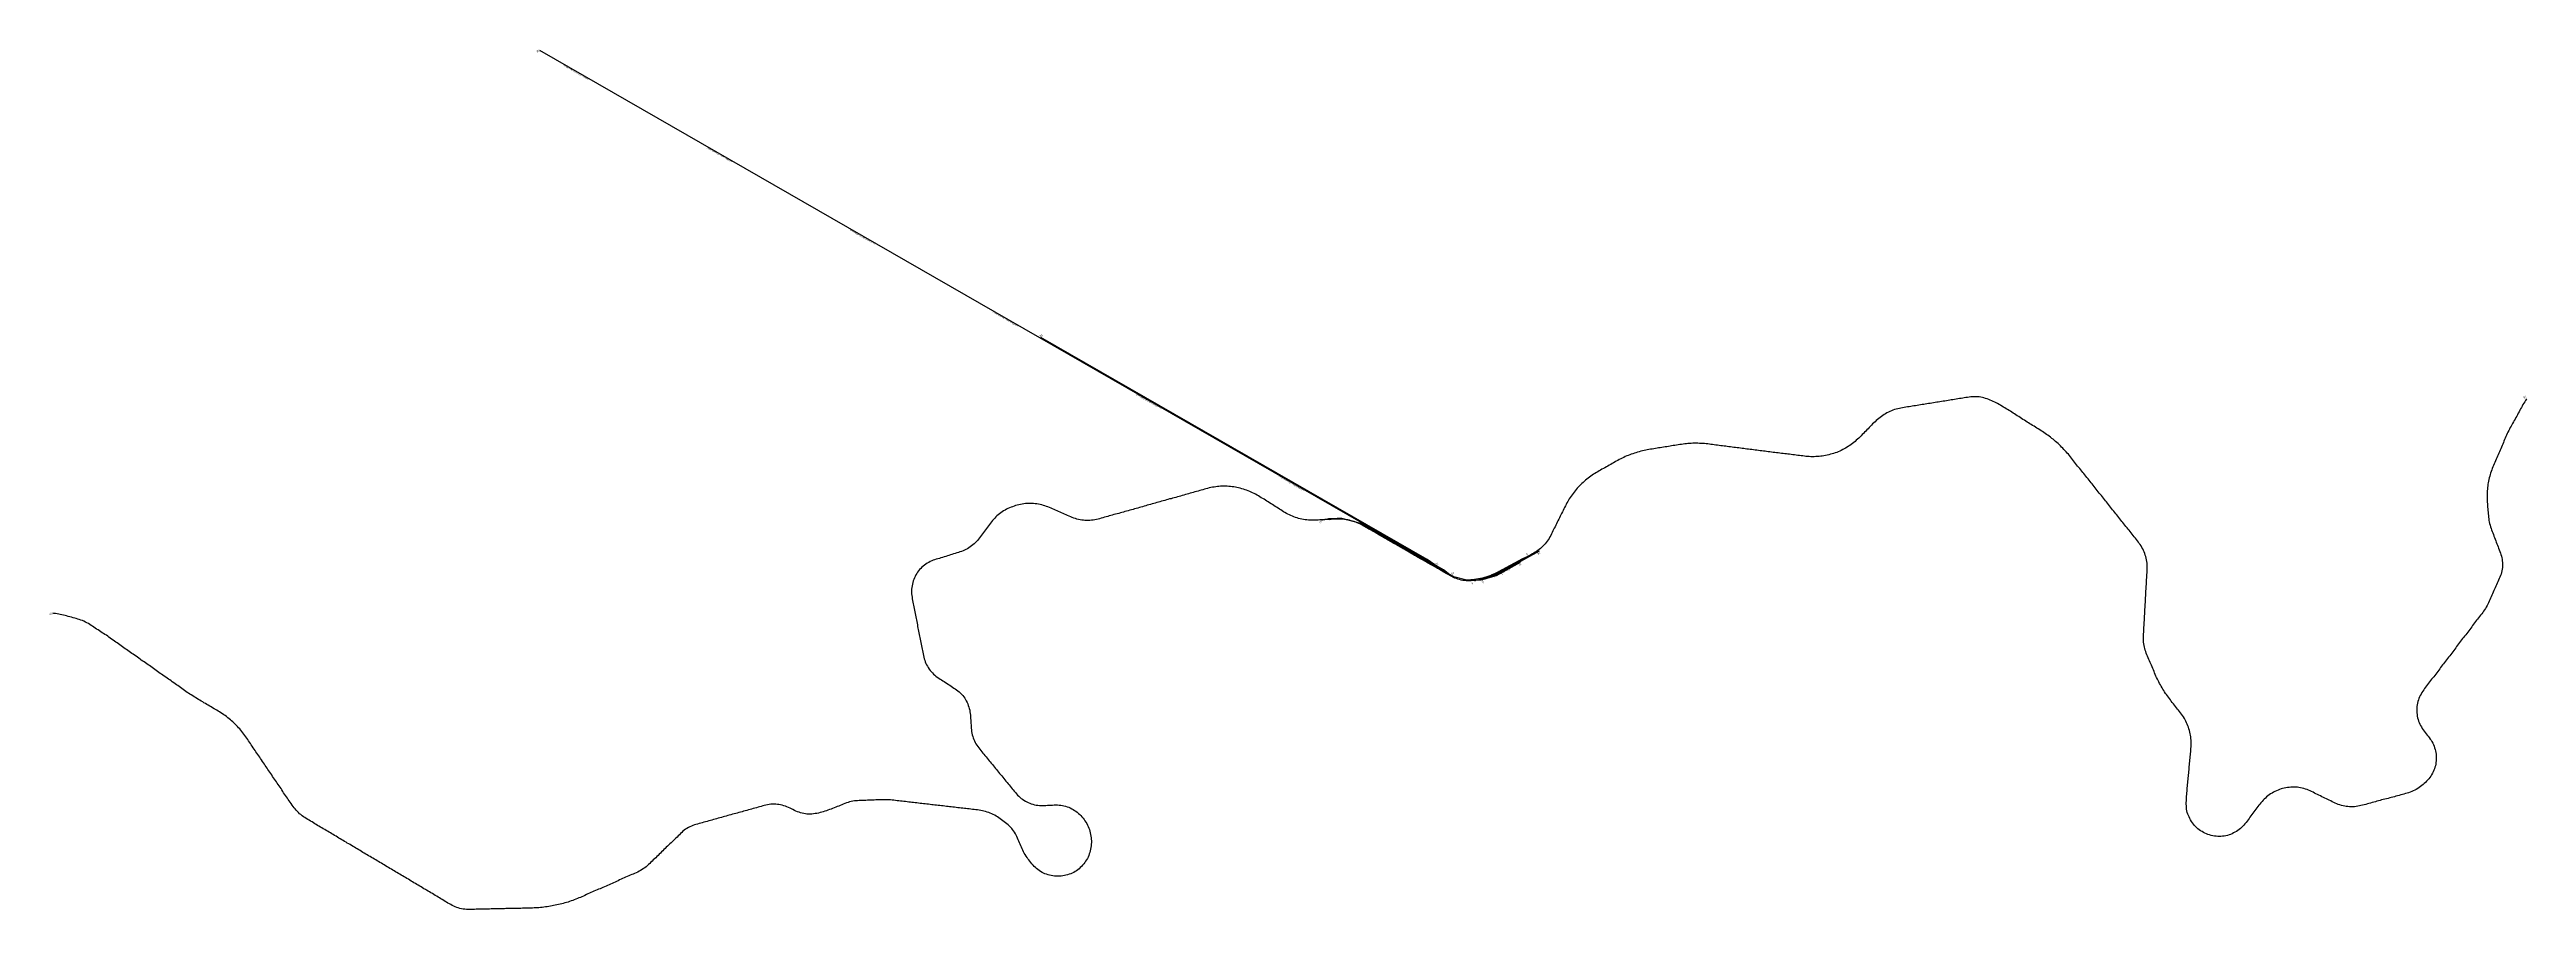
# Model space of a CAD drawing. Header units: metres. Extents: x 4555741 to 4570758, y 5599584 to 5604801.
import ezdxf
from ezdxf.enums import TextEntityAlignment as Align

# ---------------------------------------------------------------- set-up
doc = ezdxf.new("R2010")
doc.units = ezdxf.units.M
for name, color, linetype in [('BTAG#ANMERKUNG_ACHSNAME', 2, 'Continuous'), ('BTAG@INFO', 62, 'Continuous'), ('BTAG@KM_WERT', 7, 'Continuous'), ('BTAG@NAME', 62, 'Continuous'), ('BTAG_MRK', 4, 'Continuous'), ('BTOB$AFO', 2, 'Continuous'), ('BTOB$WEI', 2, 'Continuous'), ('BTOB@INFO', 62, 'Continuous'), ('BTOB@NAME', 62, 'Continuous'), ('BTOB@WEICHENTYP', 2, 'Continuous'), ('BTOB_AFO', 2, 'Continuous'), ('BTOB_GLS', 2, 'Continuous'), ('BTOB_KRZ', 2, 'Continuous'), ('BTOB_WEI', 2, 'Continuous')]:
    doc.layers.add(name, color=color, linetype=linetype)
doc.styles.add('ISO', font='iso3098.shx')
doc.styles.add('RC-STANDARD', font='es_isocp.shx.shx')
doc.styles.get("Standard").update_dxf_attribs({"font": 'arial.ttf'})

# ---------------------------------------------------------------- blocks, each defined once
blk = doc.blocks.new('DE-DB-2D-BTOB_AFO-VERBINDUNG-ACHSEN-FORTSETZUNG-0-0-Geographic')
at = {"color": 0, "linetype": 'ByBlock', "lineweight": -2, "transparency": 16777216}
for p, q in [((-1.5, 1), (-1.5, -1)), ((1.5, 1), (1.5, -1))]:
    blk.add_line(p, q, dxfattribs=at)
blk.add_lwpolyline([(-1.5, 0.5), (1.5, 0.5), (1.5, -0.5), (-1.5, -0.5)], close=True, dxfattribs=at)
for points in [[(-0.999, 0.5), (-0.501, 0), (-0.999, -0.5)], [(0.501, 0.5), (0.999, 0), (0.501, -0.5)]]:
    blk.add_lwpolyline(points, dxfattribs=at)
blk = doc.blocks.new('*Z1')
at = {"layer": 'BTOB$AFO', "color": 0, "linetype": 'ByBlock', "lineweight": -2, "transparency": 16777216, "xscale": 0.4999999999999999, "yscale": 0.4999999999999999, "zscale": 0.4999999999999999, "rotation": 355.2314342991941}
blk.add_blockref('DE-DB-2D-BTOB_AFO-VERBINDUNG-ACHSEN-FORTSETZUNG-0-0-Geographic', (0, 0), dxfattribs=at)
at = {"layer": 'BTOB@INFO', "color": 0, "linetype": 'ByBlock', "lineweight": -2, "transparency": 16777216, "style": 'ISO'}
blk.add_attdef('INFO', text='', height=0.9, dxfattribs=at).set_placement((0, 2.4), align=Align.MIDDLE_CENTER)
at = {"layer": 'BTOB@NAME', "color": 0, "linetype": 'ByBlock', "lineweight": -2, "transparency": 16777216, "style": 'ISO', "oblique": 15}
blk.add_attdef('NAME', text='', height=0.5, dxfattribs=at).set_placement((0, 1), align=Align.MIDDLE_CENTER)
blk = doc.blocks.new('*Z2')
at = {"layer": 'BTOB$AFO', "color": 0, "linetype": 'ByBlock', "lineweight": -2, "transparency": 16777216, "xscale": 0.4999999999999999, "yscale": 0.4999999999999999, "zscale": 0.4999999999999999, "rotation": 354.0596578404882}
blk.add_blockref('DE-DB-2D-BTOB_AFO-VERBINDUNG-ACHSEN-FORTSETZUNG-0-0-Geographic', (0, 0), dxfattribs=at)
at = {"layer": 'BTOB@INFO', "color": 0, "linetype": 'ByBlock', "lineweight": -2, "transparency": 16777216, "style": 'ISO'}
blk.add_attdef('INFO', text='', height=0.9, dxfattribs=at).set_placement((0, 2.4), align=Align.MIDDLE_CENTER)
at = {"layer": 'BTOB@NAME', "color": 0, "linetype": 'ByBlock', "lineweight": -2, "transparency": 16777216, "style": 'ISO', "oblique": 15}
blk.add_attdef('NAME', text='', height=0.5, dxfattribs=at).set_placement((0, 1), align=Align.MIDDLE_CENTER)
blk = doc.blocks.new('*Z3')
at = {"layer": 'BTOB$AFO', "color": 0, "linetype": 'ByBlock', "lineweight": -2, "transparency": 16777216, "xscale": 0.4999999999999999, "yscale": 0.4999999999999999, "zscale": 0.4999999999999999, "rotation": 4.086746421839484}
blk.add_blockref('DE-DB-2D-BTOB_AFO-VERBINDUNG-ACHSEN-FORTSETZUNG-0-0-Geographic', (0, 0), dxfattribs=at)
at = {"layer": 'BTOB@INFO', "color": 0, "linetype": 'ByBlock', "lineweight": -2, "transparency": 16777216, "style": 'ISO'}
blk.add_attdef('INFO', text='', height=0.9, dxfattribs=at).set_placement((0, 2.4), align=Align.MIDDLE_CENTER)
at = {"layer": 'BTOB@NAME', "color": 0, "linetype": 'ByBlock', "lineweight": -2, "transparency": 16777216, "style": 'ISO', "oblique": 15}
blk.add_attdef('NAME', text='', height=0.5, dxfattribs=at).set_placement((0, 1), align=Align.MIDDLE_CENTER)
blk = doc.blocks.new('*Z4')
at = {"layer": 'BTOB$AFO', "color": 0, "linetype": 'ByBlock', "lineweight": -2, "transparency": 16777216, "xscale": 0.5, "yscale": 0.5, "zscale": 0.5, "rotation": 6.342036823071916}
blk.add_blockref('DE-DB-2D-BTOB_AFO-VERBINDUNG-ACHSEN-FORTSETZUNG-0-0-Geographic', (0, 0), dxfattribs=at)
at = {"layer": 'BTOB@INFO', "color": 0, "linetype": 'ByBlock', "lineweight": -2, "transparency": 16777216, "style": 'ISO'}
blk.add_attdef('INFO', text='', height=0.9, dxfattribs=at).set_placement((0, 2.4), align=Align.MIDDLE_CENTER)
at = {"layer": 'BTOB@NAME', "color": 0, "linetype": 'ByBlock', "lineweight": -2, "transparency": 16777216, "style": 'ISO', "oblique": 15}
blk.add_attdef('NAME', text='', height=0.5, dxfattribs=at).set_placement((0, 1), align=Align.MIDDLE_CENTER)
blk = doc.blocks.new('*Z5')
at = {"layer": 'BTOB$AFO', "color": 0, "linetype": 'ByBlock', "lineweight": -2, "transparency": 16777216, "xscale": 0.4999999999999999, "yscale": 0.4999999999999999, "zscale": 0.4999999999999999, "rotation": 357.3787496352028}
blk.add_blockref('DE-DB-2D-BTOB_AFO-VERBINDUNG-ACHSEN-FORTSETZUNG-0-0-Geographic', (0, 0), dxfattribs=at)
at = {"layer": 'BTOB@INFO', "color": 0, "linetype": 'ByBlock', "lineweight": -2, "transparency": 16777216, "style": 'ISO'}
blk.add_attdef('INFO', text='', height=0.9, dxfattribs=at).set_placement((0, 2.4), align=Align.MIDDLE_CENTER)
at = {"layer": 'BTOB@NAME', "color": 0, "linetype": 'ByBlock', "lineweight": -2, "transparency": 16777216, "style": 'ISO', "oblique": 15}
blk.add_attdef('NAME', text='', height=0.5, dxfattribs=at).set_placement((0, 1), align=Align.MIDDLE_CENTER)
blk = doc.blocks.new('*Z6')
at = {"layer": 'BTOB$AFO', "color": 0, "linetype": 'ByBlock', "lineweight": -2, "transparency": 16777216, "xscale": 0.5, "yscale": 0.5, "zscale": 0.5, "rotation": 6.340195534672727}
blk.add_blockref('DE-DB-2D-BTOB_AFO-VERBINDUNG-ACHSEN-FORTSETZUNG-0-0-Geographic', (0, 0), dxfattribs=at)
at = {"layer": 'BTOB@INFO', "color": 0, "linetype": 'ByBlock', "lineweight": -2, "transparency": 16777216, "style": 'ISO'}
blk.add_attdef('INFO', text='', height=0.9, dxfattribs=at).set_placement((0, 2.4), align=Align.MIDDLE_CENTER)
at = {"layer": 'BTOB@NAME', "color": 0, "linetype": 'ByBlock', "lineweight": -2, "transparency": 16777216, "style": 'ISO', "oblique": 15}
blk.add_attdef('NAME', text='', height=0.5, dxfattribs=at).set_placement((0, 1), align=Align.MIDDLE_CENTER)
blk = doc.blocks.new('*Z7')
at = {"layer": 'BTOB$AFO', "color": 0, "linetype": 'ByBlock', "lineweight": -2, "transparency": 16777216, "xscale": 0.5, "yscale": 0.5, "zscale": 0.5, "rotation": 352.4639483948902}
blk.add_blockref('DE-DB-2D-BTOB_AFO-VERBINDUNG-ACHSEN-FORTSETZUNG-0-0-Geographic', (0, 0), dxfattribs=at)
at = {"layer": 'BTOB@INFO', "color": 0, "linetype": 'ByBlock', "lineweight": -2, "transparency": 16777216, "style": 'ISO'}
blk.add_attdef('INFO', text='', height=0.9, dxfattribs=at).set_placement((0, 2.4), align=Align.MIDDLE_CENTER)
at = {"layer": 'BTOB@NAME', "color": 0, "linetype": 'ByBlock', "lineweight": -2, "transparency": 16777216, "style": 'ISO', "oblique": 15}
blk.add_attdef('NAME', text='', height=0.5, dxfattribs=at).set_placement((0, 1), align=Align.MIDDLE_CENTER)
blk = doc.blocks.new('*Z8')
at = {"layer": 'BTOB$AFO', "color": 0, "linetype": 'ByBlock', "lineweight": -2, "transparency": 16777216, "xscale": 0.4999999999999999, "yscale": 0.4999999999999999, "zscale": 0.4999999999999999, "rotation": 353.8498474340236}
blk.add_blockref('DE-DB-2D-BTOB_AFO-VERBINDUNG-ACHSEN-FORTSETZUNG-0-0-Geographic', (0, 0), dxfattribs=at)
at = {"layer": 'BTOB@INFO', "color": 0, "linetype": 'ByBlock', "lineweight": -2, "transparency": 16777216, "style": 'ISO'}
blk.add_attdef('INFO', text='', height=0.9, dxfattribs=at).set_placement((0, 2.4), align=Align.MIDDLE_CENTER)
at = {"layer": 'BTOB@NAME', "color": 0, "linetype": 'ByBlock', "lineweight": -2, "transparency": 16777216, "style": 'ISO', "oblique": 15}
blk.add_attdef('NAME', text='', height=0.5, dxfattribs=at).set_placement((0, 1), align=Align.MIDDLE_CENTER)
blk = doc.blocks.new('DE-DB-2D-BTOB_WEI-VERBINDUNG-WEICHE-GENERISCH-3-Metric')
at = {"color": 0, "linetype": 'Continuous', "lineweight": -2, "transparency": 16777216}
for p, q in [((-3, 0), (-4, -2)), ((-3, 0), (-4, -2)), ((-3, 0), (-4, -1)), ((-3, 0), (-4, -1)), ((-4, 0), (-4, -1)), ((-4, 0), (-4, 0)), ((-2, 0), (-3, -1)), ((-2, 0), (-3, -1)), ((-2, 0), (-2, 0))]:
    blk.add_line(p, q, dxfattribs=at)
at = {"color": 0, "linetype": 'ByBlock', "lineweight": -2, "transparency": 16777216}
for points in [[(-2, 0), (-4, -2), (-4, 0), (0, 0)], [(0, -1), (0, 1)]]:
    blk.add_lwpolyline(points, close=True, dxfattribs=at)
blk = doc.blocks.new('*Z9')
at = {"layer": 'BTOB$WEI', "color": 0, "linetype": 'ByBlock', "lineweight": -2, "transparency": 16777216}
blk.add_blockref('DE-DB-2D-BTOB_WEI-VERBINDUNG-WEICHE-GENERISCH-3-Metric', (0, 0), dxfattribs=at)
at = {"layer": 'BTAG@KM_WERT', "color": 0, "linetype": 'ByBlock', "lineweight": -2, "transparency": 16777216, "style": 'ISO', "oblique": 8}
blk.add_attdef('KM', text='', height=1.8, rotation=90, dxfattribs=at).set_placement((0, 8), align=Align.MIDDLE_CENTER)
at = {"layer": 'BTOB@INFO', "color": 0, "linetype": 'ByBlock', "lineweight": -2, "transparency": 16777216, "style": 'ISO'}
blk.add_attdef('INFO', text='', height=0.9, dxfattribs=at).set_placement((0, 11), align=Align.MIDDLE_CENTER)
at = {"layer": 'BTOB@NAME', "color": 0, "linetype": 'ByBlock', "lineweight": -2, "transparency": 16777216, "style": 'ISO', "oblique": 15}
blk.add_attdef('NAME', text='', height=1.25, dxfattribs=at).set_placement((0, 8), align=Align.MIDDLE_CENTER)
at = {"layer": 'BTOB@WEICHENTYP', "color": 0, "linetype": 'ByBlock', "lineweight": -2, "transparency": 16777216, "style": 'ISO'}
blk.add_attdef('WEICHENTYP', text='', height=0.9, dxfattribs=at).set_placement((0, 6.5), align=Align.MIDDLE_CENTER)
blk = doc.blocks.new('DE-DB-2D-BTOB_WEI-VERBINDUNG-WEICHE-GENERISCH-1-Metric')
at = {"color": 0, "linetype": 'Continuous', "lineweight": -2, "transparency": 16777216}
for p, q in [((2, 0), (3, 1)), ((2, 0), (3, 1)), ((2, 0), (2, 0)), ((3, 0), (4, 2)), ((3, 0), (4, 2)), ((3, 0), (4, 1)), ((3, 0), (4, 1)), ((4, 0), (4, 1)), ((4, 0), (4, 0))]:
    blk.add_line(p, q, dxfattribs=at)
at = {"color": 0, "linetype": 'ByBlock', "lineweight": -2, "transparency": 16777216}
for points in [[(2, 0), (4, 2), (4, 0), (0, 0)], [(0, 1), (0, -1)]]:
    blk.add_lwpolyline(points, close=True, dxfattribs=at)
blk = doc.blocks.new('*Z10')
at = {"layer": 'BTOB$WEI', "color": 0, "linetype": 'ByBlock', "lineweight": -2, "transparency": 16777216}
blk.add_blockref('DE-DB-2D-BTOB_WEI-VERBINDUNG-WEICHE-GENERISCH-1-Metric', (0, 0), dxfattribs=at)
at = {"layer": 'BTAG@KM_WERT', "color": 0, "linetype": 'ByBlock', "lineweight": -2, "transparency": 16777216, "style": 'ISO', "oblique": 8}
blk.add_attdef('KM', text='', height=1.8, rotation=90, dxfattribs=at).set_placement((0, -8), align=Align.MIDDLE_CENTER)
at = {"layer": 'BTOB@INFO', "color": 0, "linetype": 'ByBlock', "lineweight": -2, "transparency": 16777216, "style": 'ISO'}
blk.add_attdef('INFO', text='', height=0.9, dxfattribs=at).set_placement((0, -11), align=Align.MIDDLE_CENTER)
at = {"layer": 'BTOB@NAME', "color": 0, "linetype": 'ByBlock', "lineweight": -2, "transparency": 16777216, "style": 'ISO', "oblique": 15}
blk.add_attdef('NAME', text='', height=1.25, dxfattribs=at).set_placement((0, -8), align=Align.MIDDLE_CENTER)
at = {"layer": 'BTOB@WEICHENTYP', "color": 0, "linetype": 'ByBlock', "lineweight": -2, "transparency": 16777216, "style": 'ISO'}
blk.add_attdef('WEICHENTYP', text='', height=0.9, dxfattribs=at).set_placement((0, -6.5), align=Align.MIDDLE_CENTER)
blk = doc.blocks.new('DE-DB-2D-BTOB_WEI-VERBINDUNG-WEICHE-GENERISCH-2-Metric')
at = {"color": 0, "linetype": 'Continuous', "lineweight": -2, "transparency": 16777216}
for p, q in [((-3, 0), (-4, 2)), ((-3, 0), (-4, 2)), ((-3, 0), (-4, 1)), ((-3, 0), (-4, 1)), ((-4, 0), (-4, 1)), ((-4, 0), (-4, 0)), ((-2, 0), (-3, 1)), ((-2, 0), (-3, 1)), ((-2, 0), (-2, 0))]:
    blk.add_line(p, q, dxfattribs=at)
at = {"color": 0, "linetype": 'ByBlock', "lineweight": -2, "transparency": 16777216}
for points in [[(-2, 0), (-4, 2), (-4, 0), (0, 0)], [(0, 1), (0, -1)]]:
    blk.add_lwpolyline(points, close=True, dxfattribs=at)
blk = doc.blocks.new('*Z11')
at = {"layer": 'BTOB$WEI', "color": 0, "linetype": 'ByBlock', "lineweight": -2, "transparency": 16777216}
blk.add_blockref('DE-DB-2D-BTOB_WEI-VERBINDUNG-WEICHE-GENERISCH-2-Metric', (0, 0), dxfattribs=at)
at = {"layer": 'BTAG@KM_WERT', "color": 0, "linetype": 'ByBlock', "lineweight": -2, "transparency": 16777216, "style": 'ISO', "oblique": 8}
blk.add_attdef('KM', text='', height=1.8, rotation=90, dxfattribs=at).set_placement((0, -8), align=Align.MIDDLE_CENTER)
at = {"layer": 'BTOB@INFO', "color": 0, "linetype": 'ByBlock', "lineweight": -2, "transparency": 16777216, "style": 'ISO'}
blk.add_attdef('INFO', text='', height=0.9, dxfattribs=at).set_placement((0, -11), align=Align.MIDDLE_CENTER)
at = {"layer": 'BTOB@NAME', "color": 0, "linetype": 'ByBlock', "lineweight": -2, "transparency": 16777216, "style": 'ISO', "oblique": 15}
blk.add_attdef('NAME', text='', height=1.25, dxfattribs=at).set_placement((0, -8), align=Align.MIDDLE_CENTER)
at = {"layer": 'BTOB@WEICHENTYP', "color": 0, "linetype": 'ByBlock', "lineweight": -2, "transparency": 16777216, "style": 'ISO'}
blk.add_attdef('WEICHENTYP', text='', height=0.9, dxfattribs=at).set_placement((0, -6.5), align=Align.MIDDLE_CENTER)
blk = doc.blocks.new('*Z12')
at = {"layer": 'BTOB$WEI', "color": 0, "linetype": 'ByBlock', "lineweight": -2, "transparency": 16777216}
blk.add_blockref('DE-DB-2D-BTOB_WEI-VERBINDUNG-WEICHE-GENERISCH-2-Metric', (0, 0), dxfattribs=at)
at = {"layer": 'BTAG@KM_WERT', "color": 0, "linetype": 'ByBlock', "lineweight": -2, "transparency": 16777216, "style": 'ISO', "oblique": 8}
blk.add_attdef('KM', text='', height=1.8, rotation=90, dxfattribs=at).set_placement((0, -8), align=Align.MIDDLE_CENTER)
at = {"layer": 'BTOB@INFO', "color": 0, "linetype": 'ByBlock', "lineweight": -2, "transparency": 16777216, "style": 'ISO'}
blk.add_attdef('INFO', text='', height=0.9, dxfattribs=at).set_placement((0, -11), align=Align.MIDDLE_CENTER)
at = {"layer": 'BTOB@NAME', "color": 0, "linetype": 'ByBlock', "lineweight": -2, "transparency": 16777216, "style": 'ISO', "oblique": 15}
blk.add_attdef('NAME', text='', height=1.25, dxfattribs=at).set_placement((0, -8), align=Align.MIDDLE_CENTER)
at = {"layer": 'BTOB@WEICHENTYP', "color": 0, "linetype": 'ByBlock', "lineweight": -2, "transparency": 16777216, "style": 'ISO'}
blk.add_attdef('WEICHENTYP', text='', height=0.9, dxfattribs=at).set_placement((0, -6.5), align=Align.MIDDLE_CENTER)
blk = doc.blocks.new('*Z13')
at = {"layer": 'BTOB$WEI', "color": 0, "linetype": 'ByBlock', "lineweight": -2, "transparency": 16777216}
blk.add_blockref('DE-DB-2D-BTOB_WEI-VERBINDUNG-WEICHE-GENERISCH-3-Metric', (0, 0), dxfattribs=at)
at = {"layer": 'BTAG@KM_WERT', "color": 0, "linetype": 'ByBlock', "lineweight": -2, "transparency": 16777216, "style": 'ISO', "oblique": 8}
blk.add_attdef('KM', text='', height=1.8, rotation=90, dxfattribs=at).set_placement((0, 8), align=Align.MIDDLE_CENTER)
at = {"layer": 'BTOB@INFO', "color": 0, "linetype": 'ByBlock', "lineweight": -2, "transparency": 16777216, "style": 'ISO'}
blk.add_attdef('INFO', text='', height=0.9, dxfattribs=at).set_placement((0, 11), align=Align.MIDDLE_CENTER)
at = {"layer": 'BTOB@NAME', "color": 0, "linetype": 'ByBlock', "lineweight": -2, "transparency": 16777216, "style": 'ISO', "oblique": 15}
blk.add_attdef('NAME', text='', height=1.25, dxfattribs=at).set_placement((0, 8), align=Align.MIDDLE_CENTER)
at = {"layer": 'BTOB@WEICHENTYP', "color": 0, "linetype": 'ByBlock', "lineweight": -2, "transparency": 16777216, "style": 'ISO'}
blk.add_attdef('WEICHENTYP', text='', height=0.9, dxfattribs=at).set_placement((0, 6.5), align=Align.MIDDLE_CENTER)
blk = doc.blocks.new('DE-DB-2D-BTOB_WEI-VERBINDUNG-WEICHE-GENERISCH-4-Metric')
at = {"color": 0, "linetype": 'Continuous', "lineweight": -2, "transparency": 16777216}
for p, q in [((2, 0), (2, 0)), ((2, 0), (3, -1)), ((2, 0), (3, -1)), ((3, 0), (4, -2)), ((3, 0), (4, -2)), ((3, 0), (4, -1)), ((3, 0), (4, -1)), ((4, 0), (4, -1)), ((4, 0), (4, 0))]:
    blk.add_line(p, q, dxfattribs=at)
at = {"color": 0, "linetype": 'ByBlock', "lineweight": -2, "transparency": 16777216}
for points in [[(0, -1), (0, 1)], [(2, 0), (4, -2), (4, 0), (0, 0)]]:
    blk.add_lwpolyline(points, close=True, dxfattribs=at)
blk = doc.blocks.new('*Z14')
at = {"layer": 'BTOB$WEI', "color": 0, "linetype": 'ByBlock', "lineweight": -2, "transparency": 16777216}
blk.add_blockref('DE-DB-2D-BTOB_WEI-VERBINDUNG-WEICHE-GENERISCH-4-Metric', (0, 0), dxfattribs=at)
at = {"layer": 'BTAG@KM_WERT', "color": 0, "linetype": 'ByBlock', "lineweight": -2, "transparency": 16777216, "style": 'ISO', "oblique": 8}
blk.add_attdef('KM', text='', height=1.8, rotation=90, dxfattribs=at).set_placement((0, 8), align=Align.MIDDLE_CENTER)
at = {"layer": 'BTOB@INFO', "color": 0, "linetype": 'ByBlock', "lineweight": -2, "transparency": 16777216, "style": 'ISO'}
blk.add_attdef('INFO', text='', height=0.9, dxfattribs=at).set_placement((0, 11), align=Align.MIDDLE_CENTER)
at = {"layer": 'BTOB@NAME', "color": 0, "linetype": 'ByBlock', "lineweight": -2, "transparency": 16777216, "style": 'ISO', "oblique": 15}
blk.add_attdef('NAME', text='', height=1.25, dxfattribs=at).set_placement((0, 8), align=Align.MIDDLE_CENTER)
at = {"layer": 'BTOB@WEICHENTYP', "color": 0, "linetype": 'ByBlock', "lineweight": -2, "transparency": 16777216, "style": 'ISO'}
blk.add_attdef('WEICHENTYP', text='', height=0.9, dxfattribs=at).set_placement((0, 6.5), align=Align.MIDDLE_CENTER)
blk = doc.blocks.new('*Z15')
at = {"layer": 'BTOB$WEI', "color": 0, "linetype": 'ByBlock', "lineweight": -2, "transparency": 16777216}
blk.add_blockref('DE-DB-2D-BTOB_WEI-VERBINDUNG-WEICHE-GENERISCH-1-Metric', (0, 0), dxfattribs=at)
at = {"layer": 'BTAG@KM_WERT', "color": 0, "linetype": 'ByBlock', "lineweight": -2, "transparency": 16777216, "style": 'ISO', "oblique": 8}
blk.add_attdef('KM', text='', height=1.8, rotation=90, dxfattribs=at).set_placement((0, -8), align=Align.MIDDLE_CENTER)
at = {"layer": 'BTOB@INFO', "color": 0, "linetype": 'ByBlock', "lineweight": -2, "transparency": 16777216, "style": 'ISO'}
blk.add_attdef('INFO', text='', height=0.9, dxfattribs=at).set_placement((0, -11), align=Align.MIDDLE_CENTER)
at = {"layer": 'BTOB@NAME', "color": 0, "linetype": 'ByBlock', "lineweight": -2, "transparency": 16777216, "style": 'ISO', "oblique": 15}
blk.add_attdef('NAME', text='', height=1.25, dxfattribs=at).set_placement((0, -8), align=Align.MIDDLE_CENTER)
at = {"layer": 'BTOB@WEICHENTYP', "color": 0, "linetype": 'ByBlock', "lineweight": -2, "transparency": 16777216, "style": 'ISO'}
blk.add_attdef('WEICHENTYP', text='', height=0.9, dxfattribs=at).set_placement((0, -6.5), align=Align.MIDDLE_CENTER)
blk = doc.blocks.new('*Z16')
at = {"layer": 'BTOB$WEI', "color": 0, "linetype": 'ByBlock', "lineweight": -2, "transparency": 16777216}
blk.add_blockref('DE-DB-2D-BTOB_WEI-VERBINDUNG-WEICHE-GENERISCH-1-Metric', (0, 0), dxfattribs=at)
at = {"layer": 'BTAG@KM_WERT', "color": 0, "linetype": 'ByBlock', "lineweight": -2, "transparency": 16777216, "style": 'ISO', "oblique": 8}
blk.add_attdef('KM', text='', height=1.8, rotation=90, dxfattribs=at).set_placement((0, -8), align=Align.MIDDLE_CENTER)
at = {"layer": 'BTOB@INFO', "color": 0, "linetype": 'ByBlock', "lineweight": -2, "transparency": 16777216, "style": 'ISO'}
blk.add_attdef('INFO', text='', height=0.9, dxfattribs=at).set_placement((0, -11), align=Align.MIDDLE_CENTER)
at = {"layer": 'BTOB@NAME', "color": 0, "linetype": 'ByBlock', "lineweight": -2, "transparency": 16777216, "style": 'ISO', "oblique": 15}
blk.add_attdef('NAME', text='', height=1.25, dxfattribs=at).set_placement((0, -8), align=Align.MIDDLE_CENTER)
at = {"layer": 'BTOB@WEICHENTYP', "color": 0, "linetype": 'ByBlock', "lineweight": -2, "transparency": 16777216, "style": 'ISO'}
blk.add_attdef('WEICHENTYP', text='', height=0.9, dxfattribs=at).set_placement((0, -6.5), align=Align.MIDDLE_CENTER)
blk = doc.blocks.new('DE-DB-2D-BTOB_KRZ-VERBINDUNG-KREUZUNG-Geographic')
at = {"color": 0, "linetype": 'ByBlock', "lineweight": -2, "transparency": 16777216}
for p, q in [((-2, 0), (2, 0)), ((0, -1), (0, 1))]:
    blk.add_line(p, q, dxfattribs=at)
for centre, start, end in [((-2.5, 0), 270, 90), ((0, 1.5), 180, 0), ((2.5, 0), 90, 270), ((0, -1.5), 0, 180)]:
    blk.add_arc(centre, 0.5, start, end, dxfattribs=at)
blk = doc.blocks.new('*Z17')
at = {"layer": 'BTOB$WEI', "color": 0, "linetype": 'ByBlock', "lineweight": -2, "transparency": 16777216, "xscale": 0.5, "yscale": 0.5, "zscale": 0.5}
blk.add_blockref('DE-DB-2D-BTOB_KRZ-VERBINDUNG-KREUZUNG-Geographic', (0, 0), dxfattribs=at)
at = {"layer": 'BTOB@INFO', "color": 0, "linetype": 'ByBlock', "lineweight": -2, "transparency": 16777216, "style": 'ISO'}
blk.add_attdef('INFO', text='', height=0.9, dxfattribs=at).set_placement((0, 2.4), align=Align.MIDDLE_CENTER)
at = {"layer": 'BTOB@NAME', "color": 0, "linetype": 'ByBlock', "lineweight": -2, "transparency": 16777216, "style": 'ISO', "oblique": 15}
blk.add_attdef('NAME', text='', height=0.5, dxfattribs=at).set_placement((0, 1), align=Align.MIDDLE_CENTER)
blk = doc.blocks.new('*Z29')
at = {"layer": 'BTAG@INFO', "color": 0, "linetype": 'ByBlock', "lineweight": -2, "transparency": 16777216, "style": 'ISO'}
blk.add_attdef('INFO', text='', height=0.9, dxfattribs=at).set_placement((0, -11), align=Align.MIDDLE_CENTER)
at = {"layer": 'BTAG@NAME', "color": 0, "linetype": 'ByBlock', "lineweight": -2, "transparency": 16777216, "style": 'ISO', "oblique": 15}
blk.add_attdef('NAME', text='', height=1.25, dxfattribs=at).set_placement((0, -8), align=Align.MIDDLE_CENTER)
blk = doc.blocks.new('*Z30')
at = {"layer": 'BTAG@INFO', "color": 0, "linetype": 'ByBlock', "lineweight": -2, "transparency": 16777216, "style": 'ISO'}
blk.add_attdef('INFO', text='', height=0.9, dxfattribs=at).set_placement((0, -11), align=Align.MIDDLE_CENTER)
at = {"layer": 'BTAG@NAME', "color": 0, "linetype": 'ByBlock', "lineweight": -2, "transparency": 16777216, "style": 'ISO', "oblique": 15}
blk.add_attdef('NAME', text='', height=1.25, dxfattribs=at).set_placement((0, -8), align=Align.MIDDLE_CENTER)
blk = doc.blocks.new('*Z31')
at = {"layer": 'BTAG@INFO', "color": 0, "linetype": 'ByBlock', "lineweight": -2, "transparency": 16777216, "style": 'ISO'}
blk.add_attdef('INFO', text='', height=0.9, dxfattribs=at).set_placement((0, -11), align=Align.MIDDLE_CENTER)
at = {"layer": 'BTAG@NAME', "color": 0, "linetype": 'ByBlock', "lineweight": -2, "transparency": 16777216, "style": 'ISO', "oblique": 15}
blk.add_attdef('NAME', text='', height=1.25, dxfattribs=at).set_placement((0, -8), align=Align.MIDDLE_CENTER)
blk = doc.blocks.new('*Z32')
at = {"layer": 'BTAG@INFO', "color": 0, "linetype": 'ByBlock', "lineweight": -2, "transparency": 16777216, "style": 'ISO'}
blk.add_attdef('INFO', text='', height=0.9, dxfattribs=at).set_placement((0, -11), align=Align.MIDDLE_CENTER)
at = {"layer": 'BTAG@NAME', "color": 0, "linetype": 'ByBlock', "lineweight": -2, "transparency": 16777216, "style": 'ISO', "oblique": 15}
blk.add_attdef('NAME', text='', height=1.25, dxfattribs=at).set_placement((0, -8), align=Align.MIDDLE_CENTER)
blk = doc.blocks.new('*Z33')
at = {"layer": 'BTAG@INFO', "color": 0, "linetype": 'ByBlock', "lineweight": -2, "transparency": 16777216, "style": 'ISO'}
blk.add_attdef('INFO', text='', height=0.9, dxfattribs=at).set_placement((0, -11), align=Align.MIDDLE_CENTER)
at = {"layer": 'BTAG@NAME', "color": 0, "linetype": 'ByBlock', "lineweight": -2, "transparency": 16777216, "style": 'ISO', "oblique": 15}
blk.add_attdef('NAME', text='', height=1.25, dxfattribs=at).set_placement((0, -8), align=Align.MIDDLE_CENTER)
blk = doc.blocks.new('*Z34')
at = {"layer": 'BTAG@INFO', "color": 0, "linetype": 'ByBlock', "lineweight": -2, "transparency": 16777216, "style": 'ISO'}
blk.add_attdef('INFO', text='', height=0.9, dxfattribs=at).set_placement((0, -11), align=Align.MIDDLE_CENTER)
at = {"layer": 'BTAG@NAME', "color": 0, "linetype": 'ByBlock', "lineweight": -2, "transparency": 16777216, "style": 'ISO', "oblique": 15}
blk.add_attdef('NAME', text='', height=1.25, dxfattribs=at).set_placement((0, -8), align=Align.MIDDLE_CENTER)
blk = doc.blocks.new('*Z35')
at = {"layer": 'BTAG@INFO', "color": 0, "linetype": 'ByBlock', "lineweight": -2, "transparency": 16777216, "style": 'ISO'}
blk.add_attdef('INFO', text='', height=0.9, dxfattribs=at).set_placement((0, -11), align=Align.MIDDLE_CENTER)
at = {"layer": 'BTAG@NAME', "color": 0, "linetype": 'ByBlock', "lineweight": -2, "transparency": 16777216, "style": 'ISO', "oblique": 15}
blk.add_attdef('NAME', text='', height=1.25, dxfattribs=at).set_placement((0, -8), align=Align.MIDDLE_CENTER)
blk = doc.blocks.new('*Z36')
at = {"layer": 'BTAG@INFO', "color": 0, "linetype": 'ByBlock', "lineweight": -2, "transparency": 16777216, "style": 'ISO'}
blk.add_attdef('INFO', text='', height=0.9, dxfattribs=at).set_placement((0, -11), align=Align.MIDDLE_CENTER)
at = {"layer": 'BTAG@NAME', "color": 0, "linetype": 'ByBlock', "lineweight": -2, "transparency": 16777216, "style": 'ISO', "oblique": 15}
blk.add_attdef('NAME', text='', height=1.25, dxfattribs=at).set_placement((0, -8), align=Align.MIDDLE_CENTER)
blk = doc.blocks.new('*Z37')
at = {"layer": 'BTAG@INFO', "color": 0, "linetype": 'ByBlock', "lineweight": -2, "transparency": 16777216, "style": 'ISO'}
blk.add_attdef('INFO', text='', height=0.9, dxfattribs=at).set_placement((0, -11), align=Align.MIDDLE_CENTER)
at = {"layer": 'BTAG@NAME', "color": 0, "linetype": 'ByBlock', "lineweight": -2, "transparency": 16777216, "style": 'ISO', "oblique": 15}
blk.add_attdef('NAME', text='', height=1.25, dxfattribs=at).set_placement((0, -8), align=Align.MIDDLE_CENTER)
blk = doc.blocks.new('*Z38')
at = {"layer": 'BTAG@INFO', "color": 0, "linetype": 'ByBlock', "lineweight": -2, "transparency": 16777216, "style": 'ISO'}
blk.add_attdef('INFO', text='', height=0.9, dxfattribs=at).set_placement((0, -11), align=Align.MIDDLE_CENTER)
at = {"layer": 'BTAG@NAME', "color": 0, "linetype": 'ByBlock', "lineweight": -2, "transparency": 16777216, "style": 'ISO', "oblique": 15}
blk.add_attdef('NAME', text='', height=1.25, dxfattribs=at).set_placement((0, -8), align=Align.MIDDLE_CENTER)
blk = doc.blocks.new('*Z39')
at = {"layer": 'BTAG@INFO', "color": 0, "linetype": 'ByBlock', "lineweight": -2, "transparency": 16777216, "style": 'ISO'}
blk.add_attdef('INFO', text='', height=0.9, dxfattribs=at).set_placement((0, -11), align=Align.MIDDLE_CENTER)
at = {"layer": 'BTAG@NAME', "color": 0, "linetype": 'ByBlock', "lineweight": -2, "transparency": 16777216, "style": 'ISO', "oblique": 15}
blk.add_attdef('NAME', text='', height=1.25, dxfattribs=at).set_placement((0, -8), align=Align.MIDDLE_CENTER)
blk = doc.blocks.new('*Z40')
at = {"layer": 'BTAG@INFO', "color": 0, "linetype": 'ByBlock', "lineweight": -2, "transparency": 16777216, "style": 'ISO'}
blk.add_attdef('INFO', text='', height=0.9, dxfattribs=at).set_placement((0, -11), align=Align.MIDDLE_CENTER)
at = {"layer": 'BTAG@NAME', "color": 0, "linetype": 'ByBlock', "lineweight": -2, "transparency": 16777216, "style": 'ISO', "oblique": 15}
blk.add_attdef('NAME', text='', height=1.25, dxfattribs=at).set_placement((0, -8), align=Align.MIDDLE_CENTER)
blk = doc.blocks.new('*Z41')
at = {"layer": 'BTAG@INFO', "color": 0, "linetype": 'ByBlock', "lineweight": -2, "transparency": 16777216, "style": 'ISO'}
blk.add_attdef('INFO', text='', height=0.9, dxfattribs=at).set_placement((0, -11), align=Align.MIDDLE_CENTER)
at = {"layer": 'BTAG@NAME', "color": 0, "linetype": 'ByBlock', "lineweight": -2, "transparency": 16777216, "style": 'ISO', "oblique": 15}
blk.add_attdef('NAME', text='', height=1.25, dxfattribs=at).set_placement((0, -8), align=Align.MIDDLE_CENTER)
blk = doc.blocks.new('*Z42')
at = {"layer": 'BTAG@INFO', "color": 0, "linetype": 'ByBlock', "lineweight": -2, "transparency": 16777216, "style": 'ISO'}
blk.add_attdef('INFO', text='', height=0.9, dxfattribs=at).set_placement((0, -11), align=Align.MIDDLE_CENTER)
at = {"layer": 'BTAG@NAME', "color": 0, "linetype": 'ByBlock', "lineweight": -2, "transparency": 16777216, "style": 'ISO', "oblique": 15}
blk.add_attdef('NAME', text='', height=1.25, dxfattribs=at).set_placement((0, -8), align=Align.MIDDLE_CENTER)
blk = doc.blocks.new('*Z43')
at = {"layer": 'BTAG@INFO', "color": 0, "linetype": 'ByBlock', "lineweight": -2, "transparency": 16777216, "style": 'ISO'}
blk.add_attdef('INFO', text='', height=0.9, dxfattribs=at).set_placement((0, -11), align=Align.MIDDLE_CENTER)
at = {"layer": 'BTAG@NAME', "color": 0, "linetype": 'ByBlock', "lineweight": -2, "transparency": 16777216, "style": 'ISO', "oblique": 15}
blk.add_attdef('NAME', text='', height=1.25, dxfattribs=at).set_placement((0, -8), align=Align.MIDDLE_CENTER)
blk = doc.blocks.new('*Z44')
at = {"layer": 'BTAG@INFO', "color": 0, "linetype": 'ByBlock', "lineweight": -2, "transparency": 16777216, "style": 'ISO'}
blk.add_attdef('INFO', text='', height=0.9, dxfattribs=at).set_placement((0, -11), align=Align.MIDDLE_CENTER)
at = {"layer": 'BTAG@NAME', "color": 0, "linetype": 'ByBlock', "lineweight": -2, "transparency": 16777216, "style": 'ISO', "oblique": 15}
blk.add_attdef('NAME', text='', height=1.25, dxfattribs=at).set_placement((0, -8), align=Align.MIDDLE_CENTER)
blk = doc.blocks.new('*Z46', base_point=(4564525, 5601634))
at = {"color": 62, "char_height": 0.5, "attachment_point": 5, "style": 'RC-STANDARD'}
for insert, rotation in [((4564528, 5601628), 208.1333), ((4564615, 5601677), 209.0175), ((4564436, 5601590), 194.3213)]:
    blk.add_mtext('061c7dec-6e35-42d3-99d1-9f0a7a2b8e32', dxfattribs=dict(at, insert=insert, rotation=rotation))
blk = doc.blocks.new('*Z47', base_point=(4563882, 5601767))
at = {"color": 62, "char_height": 0.5, "attachment_point": 5, "style": 'RC-STANDARD'}
for insert, rotation in [((4563479, 5601948), 182.8861), ((4563579, 5601951), 176.0854), ((4563675, 5601927), 156.576), ((4563763, 5601879), 150.0856), ((4563850, 5601829), 150.0314), ((4563936, 5601779), 150.0375), ((4564023, 5601729), 150.0604), ((4564110, 5601679), 150.0459), ((4564196, 5601629), 150.0496), ((4564286, 5601585), 163.8882)]:
    blk.add_mtext('8695a0cb-62e3-41b6-860b-9fe5854c7372', dxfattribs=dict(at, insert=insert, rotation=rotation))
blk = doc.blocks.new('*Z49', base_point=(4564568, 5601639))
at = {"color": 62, "insert": (4564568, 5601639), "char_height": 0.5, "attachment_point": 5, "rotation": 209.0402, "style": 'RC-STANDARD'}
blk.add_mtext('7205b739-57ce-4eaf-853a-9cddbe91487c', dxfattribs=at)
blk = doc.blocks.new('*Z50', base_point=(4564460, 5601593))
at = {"color": 62, "insert": (4564460, 5601593), "char_height": 0.5, "attachment_point": 5, "rotation": 195.9987, "style": 'RC-STANDARD'}
blk.add_mtext('ec95cd05-631a-404f-b981-f824cba18bd3', dxfattribs=at)
blk = doc.blocks.new('*Z53', base_point=(4564493, 5601605))
at = {"color": 62, "insert": (4564493, 5601605), "char_height": 0.5, "attachment_point": 5, "rotation": 199.3031, "style": 'RC-STANDARD'}
blk.add_mtext('dd030bfd-05ca-4772-9bf1-5247dc77d463', dxfattribs=at)
blk = doc.blocks.new('*Z54', base_point=(4564567, 5601641))
at = {"color": 62, "insert": (4564567, 5601641), "char_height": 0.5, "attachment_point": 5, "rotation": 215.3804, "style": 'RC-STANDARD'}
blk.add_mtext('8f825f09-313d-4ae3-8046-0542bd8e7ee0', dxfattribs=at)
blk = doc.blocks.new('*Z55', base_point=(4564430, 5601632))
at = {"color": 62, "char_height": 0.5, "attachment_point": 5, "style": 'RC-STANDARD'}
for insert, rotation in [((4564246, 5601606), 152.7417), ((4564526, 5601632), 208.2524), ((4564614, 5601680), 208.3374), ((4564338, 5601582), 178.6541), ((4564433, 5601594), 194.6476)]:
    blk.add_mtext('228928e3-09c9-40d1-b4a4-f6927d7c0c67', dxfattribs=dict(at, insert=insert, rotation=rotation))
blk = doc.blocks.new('*Z56', base_point=(4563836, 5601807))
at = {"color": 62, "char_height": 0.5, "attachment_point": 5, "style": 'RC-STANDARD'}
for insert, rotation in [((4563526, 5601954), 183.516), ((4563620, 5601944), 165.7541), ((4563714, 5601912), 150.5544), ((4563800, 5601862), 150.0507), ((4563887, 5601812), 150.0507), ((4563974, 5601762), 150.0507), ((4564060, 5601712), 150.0507), ((4564147, 5601662), 150.0507)]:
    blk.add_mtext('5085cd1b-aa01-466e-8e93-e7dbbf814575', dxfattribs=dict(at, insert=insert, rotation=rotation))
blk = doc.blocks.new('*Z57', base_point=(4564147, 5601669))
at = {"color": 62, "insert": (4564147, 5601669), "char_height": 0.5, "attachment_point": 5, "rotation": 150.0976, "style": 'RC-STANDARD'}
blk.add_mtext('f9f96d07-580d-489e-9397-cddf421b2be4', dxfattribs=at)
blk = doc.blocks.new('*Z58', base_point=(4561408, 5603244))
at = {"color": 62, "char_height": 0.5, "attachment_point": 5, "rotation": 150.0976, "style": 'RC-STANDARD'}
for insert in [(4558764, 5604765), (4558850, 5604715), (4558937, 5604665), (4559024, 5604615), (4559111, 5604565), (4559197, 5604515), (4559284, 5604466), (4559371, 5604416), (4559457, 5604366), (4559544, 5604316), (4559631, 5604266), (4559717, 5604216), (4559804, 5604166), (4559891, 5604117), (4559977, 5604067), (4560064, 5604017), (4560151, 5603967), (4560237, 5603917), (4560324, 5603867), (4560411, 5603817), (4560498, 5603768), (4560584, 5603718), (4560671, 5603668), (4560758, 5603618), (4560844, 5603568), (4560931, 5603518), (4561018, 5603469), (4561104, 5603419), (4561191, 5603369), (4561278, 5603319), (4561364, 5603269), (4561451, 5603219), (4561538, 5603169), (4561624, 5603120), (4561711, 5603070), (4561798, 5603020), (4561885, 5602970), (4561971, 5602920), (4562058, 5602870), (4562145, 5602820), (4562231, 5602771), (4562318, 5602721), (4562405, 5602671), (4562491, 5602621), (4562578, 5602571), (4562665, 5602521), (4562751, 5602471), (4562838, 5602422), (4562925, 5602372), (4563011, 5602322), (4563098, 5602272), (4563185, 5602222), (4563272, 5602172), (4563358, 5602122), (4563445, 5602073), (4563532, 5602023), (4563618, 5601973), (4563705, 5601923), (4563792, 5601873), (4563878, 5601823), (4563965, 5601774), (4564052, 5601724)]:
    blk.add_mtext('1eb24f5e-21d9-4f2c-b12f-c9d4be4d4b63', dxfattribs=dict(at, insert=insert))
blk = doc.blocks.new('*Z59', base_point=(4562928, 5602377))
at = {"color": 62, "char_height": 0.5, "attachment_point": 5, "rotation": 150.0976, "style": 'RC-STANDARD'}
for insert in [(4561801, 5603025), (4561888, 5602975), (4561975, 5602925), (4562061, 5602875), (4562148, 5602825), (4562235, 5602776), (4562321, 5602726), (4562408, 5602676), (4562495, 5602626), (4562581, 5602576), (4562668, 5602526), (4562755, 5602476), (4562841, 5602427), (4562928, 5602377), (4563015, 5602327), (4563101, 5602277), (4563188, 5602227), (4563275, 5602177), (4563362, 5602128), (4563448, 5602078), (4563535, 5602028), (4563622, 5601978), (4563708, 5601928), (4563795, 5601878), (4563882, 5601828), (4563968, 5601779), (4564055, 5601729)]:
    blk.add_mtext('3c694508-668e-4405-8ed4-5aaa2ec8ddef', dxfattribs=dict(at, insert=insert))

msp = doc.modelspace()

# ---------------------------------------------------------------- linework, layer by layer
at = {"layer": 'BTOB_GLS', "flags": 128}
for points in [[(4564139, 5601674), (4558714, 5604794)], [(4564139, 5601674), (4564093, 5601707), (4561751, 5603054)], [(4570758, 5602681), (4570753, 5602672), (4570748, 5602664), (4570743, 5602655), (4570737, 5602647), (4570732, 5602638), (4570728, 5602629), (4570723, 5602621), (4570718, 5602612), (4570713, 5602603), (4570708, 5602594), (4570703, 5602585), (4570699, 5602577), (4570694, 5602568), (4570689, 5602559), (4570684, 5602550), (4570679, 5602542), (4570674, 5602533), (4570670, 5602524), (4570665, 5602515), (4570660, 5602507), (4570656, 5602498), (4570651, 5602489), (4570646, 5602480), (4570642, 5602471), (4570638, 5602462), (4570634, 5602453), (4570630, 5602444), (4570626, 5602434), (4570622, 5602425), (4570618, 5602416), (4570614, 5602407), (4570610, 5602398), (4570606, 5602388), (4570602, 5602379), (4570598, 5602370), (4570594, 5602361), (4570591, 5602352), (4570587, 5602342), (4570583, 5602333), (4570579, 5602324), (4570575, 5602315), (4570571, 5602306), (4570567, 5602296), (4570563, 5602287), (4570559, 5602278), (4570555, 5602269), (4570551, 5602260), (4570548, 5602250), (4570545, 5602241), (4570541, 5602231), (4570538, 5602222), (4570536, 5602212), (4570533, 5602203), (4570531, 5602193), (4570528, 5602183), (4570526, 5602173), (4570525, 5602163), (4570523, 5602154), (4570522, 5602144), (4570521, 5602134), (4570520, 5602124), (4570519, 5602114), (4570519, 5602104), (4570519, 5602094), (4570519, 5602084), (4570519, 5602074), (4570520, 5602064), (4570520, 5602054), (4570521, 5602044), (4570522, 5602034), (4570522, 5602024), (4570524, 5602014), (4570525, 5602004), (4570526, 5601994), (4570527, 5601984), (4570528, 5601974), (4570529, 5601964), (4570530, 5601954), (4570531, 5601944), (4570533, 5601935), (4570535, 5601925), (4570538, 5601915), (4570541, 5601906), (4570544, 5601896), (4570547, 5601887), (4570551, 5601877), (4570554, 5601868), (4570558, 5601859), (4570561, 5601849), (4570565, 5601840), (4570568, 5601831), (4570572, 5601821), (4570575, 5601812), (4570579, 5601802), (4570582, 5601793), (4570586, 5601784), (4570589, 5601775), (4570593, 5601765), (4570596, 5601756), (4570600, 5601746), (4570603, 5601737), (4570606, 5601727), (4570608, 5601718), (4570610, 5601708), (4570611, 5601698), (4570612, 5601688), (4570612, 5601678), (4570612, 5601668), (4570612, 5601658), (4570610, 5601648), (4570609, 5601638), (4570606, 5601628), (4570604, 5601619), (4570600, 5601609), (4570597, 5601600), (4570593, 5601591), (4570589, 5601582), (4570585, 5601572), (4570581, 5601563), (4570577, 5601554), (4570573, 5601545), (4570569, 5601536), (4570565, 5601527), (4570561, 5601518), (4570557, 5601508), (4570553, 5601499), (4570549, 5601490), (4570545, 5601481), (4570541, 5601472), (4570537, 5601463), (4570533, 5601454), (4570529, 5601444), (4570524, 5601436), (4570519, 5601427), (4570514, 5601418), (4570509, 5601409), (4570504, 5601401), (4570498, 5601394), (4570493, 5601386), (4570487, 5601378), (4570480, 5601370), (4570474, 5601362), (4570468, 5601354), (4570462, 5601346), (4570456, 5601338), (4570450, 5601330), (4570444, 5601322), (4570438, 5601314), (4570432, 5601306), (4570426, 5601298), (4570420, 5601290), (4570414, 5601282), (4570408, 5601274), (4570402, 5601266), (4570396, 5601258), (4570390, 5601250), (4570383, 5601242), (4570377, 5601234), (4570371, 5601227), (4570365, 5601219), (4570359, 5601211), (4570353, 5601203), (4570347, 5601195), (4570341, 5601187), (4570335, 5601179), (4570329, 5601171), (4570323, 5601163), (4570317, 5601155), (4570311, 5601147), (4570305, 5601139), (4570299, 5601131), (4570293, 5601123), (4570286, 5601115), (4570280, 5601107), (4570274, 5601099), (4570268, 5601091), (4570262, 5601083), (4570256, 5601075), (4570250, 5601068), (4570244, 5601060), (4570238, 5601052), (4570232, 5601044), (4570226, 5601036), (4570220, 5601028), (4570214, 5601020), (4570208, 5601012), (4570202, 5601004), (4570196, 5600996), (4570189, 5600988), (4570183, 5600980), (4570177, 5600972), (4570171, 5600964), (4570165, 5600956), (4570159, 5600948), (4570153, 5600940), (4570147, 5600932), (4570141, 5600924), (4570135, 5600916), (4570129, 5600908), (4570124, 5600900), (4570119, 5600891), (4570114, 5600882), (4570110, 5600873), (4570106, 5600864), (4570103, 5600855), (4570100, 5600845), (4570097, 5600835), (4570095, 5600826), (4570094, 5600816), (4570093, 5600806), (4570093, 5600796), (4570093, 5600786), (4570093, 5600776), (4570095, 5600766), (4570096, 5600756), (4570098, 5600746), (4570101, 5600737), (4570104, 5600727), (4570108, 5600718), (4570112, 5600709), (4570116, 5600700), (4570121, 5600691), (4570126, 5600682), (4570132, 5600674), (4570138, 5600666), (4570144, 5600658), (4570150, 5600650), (4570156, 5600642), (4570163, 5600635), (4570169, 5600627), (4570174, 5600618), (4570180, 5600610), (4570185, 5600602), (4570190, 5600593), (4570194, 5600584), (4570198, 5600574), (4570201, 5600565), (4570204, 5600555), (4570206, 5600546), (4570208, 5600536), (4570210, 5600526), (4570211, 5600516), (4570211, 5600506), (4570211, 5600496), (4570210, 5600486), (4570209, 5600476), (4570208, 5600466), (4570206, 5600456), (4570203, 5600447), (4570200, 5600437), (4570197, 5600428), (4570192, 5600419), (4570188, 5600410), (4570183, 5600401), (4570178, 5600393), (4570172, 5600385), (4570166, 5600377), (4570159, 5600369), (4570153, 5600362), (4570146, 5600355), (4570138, 5600348), (4570131, 5600341), (4570123, 5600335), (4570115, 5600329), (4570107, 5600323), (4570099, 5600317), (4570090, 5600312), (4570081, 5600307), (4570072, 5600303), (4570063, 5600299), (4570054, 5600296), (4570044, 5600292), (4570035, 5600290), (4570025, 5600287), (4570015, 5600284), (4570006, 5600282), (4569996, 5600279), (4569987, 5600276), (4569977, 5600274), (4569967, 5600271), (4569958, 5600268), (4569948, 5600266), (4569938, 5600263), (4569929, 5600261), (4569919, 5600258), (4569909, 5600255), (4569900, 5600253), (4569890, 5600250), (4569880, 5600248), (4569871, 5600245), (4569861, 5600242), (4569851, 5600240), (4569842, 5600237), (4569832, 5600235), (4569822, 5600232), (4569813, 5600229), (4569803, 5600227), (4569794, 5600224), (4569784, 5600221), (4569774, 5600219), (4569765, 5600216), (4569755, 5600214), (4569745, 5600212), (4569735, 5600210), (4569725, 5600208), (4569715, 5600207), (4569705, 5600207), (4569695, 5600207), (4569685, 5600207), (4569675, 5600208), (4569666, 5600209), (4569656, 5600210), (4569646, 5600212), (4569636, 5600215), (4569627, 5600218), (4569617, 5600221), (4569608, 5600225), (4569599, 5600228), (4569590, 5600233), (4569580, 5600237), (4569572, 5600242), (4569563, 5600246), (4569554, 5600251), (4569545, 5600255), (4569536, 5600259), (4569527, 5600264), (4569518, 5600268), (4569509, 5600273), (4569500, 5600277), (4569491, 5600282), (4569482, 5600286), (4569473, 5600290), (4569464, 5600295), (4569455, 5600299), (4569446, 5600303), (4569437, 5600307), (4569428, 5600311), (4569418, 5600314), (4569409, 5600317), (4569399, 5600320), (4569389, 5600322), (4569379, 5600323), (4569369, 5600325), (4569359, 5600325), (4569349, 5600326), (4569339, 5600326), (4569329, 5600325), (4569319, 5600324), (4569309, 5600323), (4569300, 5600321), (4569290, 5600320), (4569280, 5600317), (4569270, 5600315), (4569261, 5600311), (4569252, 5600308), (4569242, 5600304), (4569233, 5600300), (4569224, 5600295), (4569216, 5600290), (4569207, 5600285), (4569199, 5600279), (4569191, 5600273), (4569183, 5600267), (4569176, 5600260), (4569168, 5600254), (4569161, 5600246), (4569155, 5600239), (4569148, 5600231), (4569142, 5600223), (4569136, 5600216), (4569130, 5600208), (4569124, 5600200), (4569118, 5600192), (4569112, 5600184), (4569106, 5600176), (4569100, 5600168), (4569094, 5600160), (4569088, 5600152), (4569082, 5600144), (4569076, 5600136), (4569070, 5600128), (4569064, 5600120), (4569058, 5600112), (4569051, 5600104), (4569045, 5600096), (4569038, 5600089), (4569031, 5600082), (4569024, 5600075), (4569016, 5600069), (4569008, 5600063), (4569000, 5600057), (4568991, 5600052), (4568982, 5600048), (4568973, 5600043), (4568964, 5600039), (4568955, 5600036), (4568945, 5600033), (4568935, 5600031), (4568925, 5600029), (4568915, 5600028), (4568906, 5600027), (4568896, 5600027), (4568886, 5600027), (4568876, 5600028), (4568866, 5600029), (4568856, 5600031), (4568846, 5600033), (4568836, 5600036), (4568827, 5600039), (4568818, 5600043), (4568808, 5600047), (4568800, 5600051), (4568791, 5600056), (4568782, 5600061), (4568774, 5600067), (4568766, 5600073), (4568759, 5600080), (4568752, 5600087), (4568745, 5600094), (4568739, 5600102), (4568733, 5600110), (4568727, 5600118), (4568722, 5600127), (4568717, 5600136), (4568713, 5600145), (4568709, 5600154), (4568705, 5600163), (4568702, 5600173), (4568700, 5600183), (4568698, 5600192), (4568697, 5600202), (4568696, 5600212), (4568695, 5600222), (4568695, 5600232), (4568696, 5600242), (4568696, 5600252), (4568697, 5600262), (4568698, 5600272), (4568699, 5600282), (4568700, 5600292), (4568701, 5600302), (4568702, 5600312), (4568702, 5600322), (4568703, 5600332), (4568704, 5600342), (4568705, 5600352), (4568706, 5600362), (4568707, 5600372), (4568708, 5600382), (4568709, 5600392), (4568710, 5600401), (4568711, 5600411), (4568712, 5600421), (4568713, 5600431), (4568713, 5600441), (4568714, 5600451), (4568715, 5600461), (4568716, 5600471), (4568717, 5600481), (4568718, 5600491), (4568719, 5600501), (4568720, 5600511), (4568721, 5600521), (4568722, 5600531), (4568723, 5600541), (4568723, 5600551), (4568724, 5600561), (4568725, 5600571), (4568725, 5600581), (4568725, 5600591), (4568725, 5600601), (4568725, 5600611), (4568724, 5600621), (4568723, 5600631), (4568721, 5600641), (4568719, 5600650), (4568717, 5600660), (4568715, 5600670), (4568712, 5600679), (4568709, 5600689), (4568705, 5600698), (4568702, 5600708), (4568698, 5600717), (4568693, 5600726), (4568689, 5600735), (4568684, 5600743), (4568678, 5600752), (4568673, 5600760), (4568667, 5600768), (4568661, 5600776), (4568655, 5600784), (4568649, 5600792), (4568643, 5600800), (4568636, 5600808), (4568630, 5600816), (4568624, 5600823), (4568618, 5600831), (4568611, 5600839), (4568605, 5600847), (4568599, 5600855), (4568593, 5600863), (4568587, 5600871), (4568581, 5600879), (4568575, 5600887), (4568570, 5600895), (4568564, 5600904), (4568559, 5600912), (4568554, 5600921), (4568549, 5600929), (4568544, 5600938), (4568539, 5600947), (4568534, 5600955), (4568529, 5600964), (4568525, 5600973), (4568521, 5600982), (4568516, 5600991), (4568512, 5601000), (4568508, 5601010), (4568504, 5601019), (4568500, 5601028), (4568496, 5601037), (4568492, 5601046), (4568488, 5601055), (4568485, 5601065), (4568481, 5601074), (4568477, 5601083), (4568473, 5601092), (4568469, 5601101), (4568465, 5601110), (4568461, 5601120), (4568457, 5601129), (4568453, 5601138), (4568450, 5601148), (4568447, 5601157), (4568444, 5601167), (4568442, 5601176), (4568440, 5601186), (4568438, 5601196), (4568437, 5601206), (4568437, 5601216), (4568436, 5601226), (4568437, 5601236), (4568437, 5601246), (4568437, 5601256), (4568438, 5601266), (4568438, 5601276), (4568439, 5601286), (4568439, 5601296), (4568440, 5601306), (4568440, 5601316), (4568441, 5601326), (4568442, 5601336), (4568442, 5601346), (4568443, 5601356), (4568443, 5601366), (4568444, 5601376), (4568444, 5601386), (4568445, 5601396), (4568445, 5601406), (4568446, 5601416), (4568446, 5601426), (4568447, 5601436), (4568448, 5601446), (4568448, 5601456), (4568449, 5601466), (4568449, 5601476), (4568450, 5601486), (4568450, 5601496), (4568451, 5601506), (4568451, 5601516), (4568452, 5601526), (4568452, 5601536), (4568453, 5601546), (4568454, 5601556), (4568454, 5601566), (4568455, 5601576), (4568455, 5601586), (4568456, 5601596), (4568456, 5601606), (4568457, 5601616), (4568458, 5601626), (4568458, 5601636), (4568459, 5601645), (4568459, 5601655), (4568459, 5601665), (4568459, 5601675), (4568458, 5601685), (4568457, 5601695), (4568455, 5601705), (4568453, 5601715), (4568450, 5601725), (4568447, 5601734), (4568444, 5601744), (4568440, 5601753), (4568436, 5601762), (4568432, 5601771), (4568427, 5601780), (4568422, 5601789), (4568417, 5601797), (4568411, 5601805), (4568405, 5601813), (4568399, 5601821), (4568393, 5601829), (4568387, 5601837), (4568380, 5601845), (4568374, 5601852), (4568368, 5601860), (4568362, 5601868), (4568355, 5601876), (4568349, 5601884), (4568343, 5601892), (4568337, 5601899), (4568330, 5601907), (4568324, 5601915), (4568318, 5601923), (4568312, 5601931), (4568305, 5601938), (4568299, 5601946), (4568293, 5601954), (4568287, 5601962), (4568281, 5601970), (4568274, 5601977), (4568268, 5601985), (4568262, 5601993), (4568256, 5602001), (4568249, 5602009), (4568243, 5602017), (4568237, 5602024), (4568231, 5602032), (4568224, 5602040), (4568218, 5602048), (4568212, 5602056), (4568206, 5602063), (4568199, 5602071), (4568193, 5602079), (4568187, 5602087), (4568181, 5602095), (4568174, 5602103), (4568168, 5602110), (4568162, 5602118), (4568156, 5602126), (4568149, 5602134), (4568143, 5602142), (4568137, 5602149), (4568131, 5602157), (4568125, 5602165), (4568118, 5602173), (4568112, 5602181), (4568106, 5602189), (4568100, 5602196), (4568093, 5602204), (4568087, 5602212), (4568081, 5602220), (4568075, 5602228), (4568068, 5602235), (4568062, 5602243), (4568056, 5602251), (4568050, 5602259), (4568043, 5602267), (4568037, 5602274), (4568031, 5602282), (4568025, 5602290), (4568018, 5602298), (4568012, 5602306), (4568006, 5602314), (4568000, 5602321), (4567993, 5602329), (4567987, 5602337), (4567981, 5602345), (4567974, 5602352), (4567968, 5602360), (4567961, 5602367), (4567954, 5602374), (4567947, 5602382), (4567940, 5602389), (4567933, 5602396), (4567926, 5602403), (4567918, 5602410), (4567911, 5602416), (4567903, 5602423), (4567896, 5602429), (4567888, 5602436), (4567881, 5602442), (4567873, 5602449), (4567865, 5602455), (4567857, 5602461), (4567849, 5602466), (4567840, 5602472), (4567832, 5602477), (4567824, 5602483), (4567815, 5602488), (4567807, 5602493), (4567798, 5602499), (4567790, 5602504), (4567781, 5602509), (4567773, 5602515), (4567764, 5602520), (4567756, 5602525), (4567747, 5602531), (4567739, 5602536), (4567731, 5602541), (4567722, 5602547), (4567714, 5602552), (4567705, 5602557), (4567697, 5602563), (4567688, 5602568), (4567680, 5602574), (4567671, 5602579), (4567663, 5602584), (4567655, 5602590), (4567646, 5602595), (4567638, 5602600), (4567629, 5602606), (4567621, 5602611), (4567612, 5602616), (4567604, 5602622), (4567595, 5602627), (4567587, 5602632), (4567578, 5602638), (4567570, 5602643), (4567561, 5602648), (4567552, 5602653), (4567543, 5602657), (4567534, 5602661), (4567525, 5602665), (4567516, 5602669), (4567507, 5602673), (4567498, 5602677), (4567488, 5602681), (4567479, 5602684), (4567469, 5602687), (4567460, 5602690), (4567450, 5602692), (4567440, 5602693), (4567430, 5602694), (4567420, 5602694), (4567410, 5602694), (4567400, 5602694), (4567390, 5602693), (4567380, 5602692), (4567370, 5602690), (4567360, 5602689), (4567350, 5602687), (4567341, 5602686), (4567331, 5602684), (4567321, 5602683), (4567311, 5602681), (4567301, 5602679), (4567291, 5602678), (4567281, 5602676), (4567271, 5602675), (4567262, 5602673), (4567252, 5602672), (4567242, 5602670), (4567232, 5602668), (4567222, 5602667), (4567212, 5602665), (4567202, 5602664), (4567192, 5602662), (4567183, 5602661), (4567173, 5602659), (4567163, 5602658), (4567153, 5602656), (4567143, 5602654), (4567133, 5602653), (4567123, 5602651), (4567113, 5602650), (4567104, 5602648), (4567094, 5602647), (4567084, 5602645), (4567074, 5602643), (4567064, 5602642), (4567054, 5602640), (4567044, 5602639), (4567034, 5602637), (4567025, 5602636), (4567015, 5602634), (4567005, 5602633), (4566995, 5602631), (4566985, 5602629), (4566975, 5602628), (4566965, 5602626), (4566956, 5602624), (4566946, 5602621), (4566936, 5602619), (4566927, 5602616), (4566917, 5602612), (4566908, 5602609), (4566899, 5602605), (4566890, 5602600), (4566881, 5602596), (4566872, 5602591), (4566863, 5602586), (4566855, 5602581), (4566847, 5602575), (4566839, 5602569), (4566831, 5602563), (4566823, 5602556), (4566816, 5602550), (4566809, 5602543), (4566801, 5602536), (4566794, 5602529), (4566787, 5602522), (4566780, 5602514), (4566773, 5602507), (4566766, 5602500), (4566759, 5602493), (4566752, 5602486), (4566745, 5602479), (4566738, 5602472), (4566731, 5602465), (4566724, 5602458), (4566717, 5602450), (4566710, 5602443), (4566703, 5602437), (4566695, 5602430), (4566688, 5602423), (4566680, 5602417), (4566672, 5602411), (4566664, 5602405), (4566656, 5602399), (4566647, 5602394), (4566639, 5602388), (4566630, 5602383), (4566621, 5602378), (4566613, 5602374), (4566604, 5602369), (4566595, 5602365), (4566585, 5602361), (4566576, 5602357), (4566567, 5602354), (4566557, 5602351), (4566548, 5602348), (4566538, 5602345), (4566529, 5602342), (4566519, 5602340), (4566509, 5602338), (4566499, 5602336), (4566489, 5602334), (4566479, 5602333), (4566469, 5602332), (4566459, 5602331), (4566450, 5602331), (4566440, 5602330), (4566430, 5602330), (4566420, 5602330), (4566410, 5602331), (4566400, 5602331), (4566390, 5602332), (4566380, 5602333), (4566370, 5602335), (4566360, 5602336), (4566350, 5602337), (4566340, 5602338), (4566330, 5602340), (4566320, 5602341), (4566310, 5602342), (4566300, 5602343), (4566290, 5602345), (4566280, 5602346), (4566271, 5602347), (4566261, 5602349), (4566251, 5602350), (4566241, 5602351), (4566231, 5602352), (4566221, 5602354), (4566211, 5602355), (4566201, 5602356), (4566191, 5602357), (4566181, 5602359), (4566171, 5602360), (4566161, 5602361), (4566151, 5602362), (4566142, 5602364), (4566132, 5602365), (4566122, 5602366), (4566112, 5602367), (4566102, 5602369), (4566092, 5602370), (4566082, 5602371), (4566072, 5602372), (4566062, 5602374), (4566052, 5602375), (4566042, 5602376), (4566032, 5602377), (4566022, 5602379), (4566013, 5602380), (4566003, 5602381), (4565993, 5602382), (4565983, 5602384), (4565973, 5602385), (4565963, 5602386), (4565953, 5602387), (4565943, 5602389), (4565933, 5602390), (4565923, 5602391), (4565913, 5602392), (4565903, 5602394), (4565893, 5602395), (4565884, 5602396), (4565874, 5602397), (4565864, 5602399), (4565854, 5602400), (4565844, 5602401), (4565834, 5602403), (4565824, 5602404), (4565814, 5602405), (4565804, 5602406), (4565794, 5602408), (4565784, 5602409), (4565774, 5602410), (4565764, 5602410), (4565754, 5602411), (4565744, 5602411), (4565734, 5602412), (4565724, 5602412), (4565714, 5602412), (4565704, 5602412), (4565694, 5602411), (4565684, 5602411), (4565674, 5602410), (4565665, 5602409), (4565655, 5602408), (4565645, 5602407), (4565635, 5602405), (4565625, 5602404), (4565615, 5602402), (4565605, 5602401), (4565595, 5602399), (4565585, 5602398), (4565575, 5602396), (4565566, 5602394), (4565556, 5602393), (4565546, 5602391), (4565536, 5602390), (4565526, 5602388), (4565516, 5602387), (4565506, 5602385), (4565496, 5602384), (4565487, 5602382), (4565477, 5602380), (4565467, 5602379), (4565457, 5602377), (4565447, 5602376), (4565437, 5602374), (4565427, 5602372), (4565418, 5602370), (4565408, 5602368), (4565398, 5602366), (4565388, 5602364), (4565379, 5602361), (4565369, 5602358), (4565359, 5602355), (4565350, 5602352), (4565340, 5602349), (4565331, 5602346), (4565322, 5602342), (4565312, 5602338), (4565303, 5602335), (4565294, 5602331), (4565285, 5602326), (4565276, 5602322), (4565267, 5602318), (4565258, 5602313), (4565249, 5602308), (4565240, 5602304), (4565232, 5602299), (4565223, 5602294), (4565214, 5602289), (4565206, 5602284), (4565197, 5602279), (4565188, 5602274), (4565180, 5602269), (4565171, 5602264), (4565162, 5602259), (4565153, 5602254), (4565145, 5602249), (4565136, 5602244), (4565127, 5602239), (4565119, 5602234), (4565110, 5602229), (4565102, 5602224), (4565093, 5602218), (4565085, 5602212), (4565077, 5602207), (4565069, 5602201), (4565061, 5602194), (4565054, 5602188), (4565046, 5602181), (4565039, 5602175), (4565031, 5602168), (4565024, 5602161), (4565017, 5602154), (4565010, 5602147), (4565003, 5602139), (4564997, 5602132), (4564990, 5602124), (4564984, 5602116), (4564978, 5602108), (4564972, 5602100), (4564966, 5602092), (4564961, 5602084), (4564955, 5602076), (4564950, 5602067), (4564945, 5602058), (4564940, 5602050), (4564935, 5602041), (4564931, 5602032), (4564926, 5602023), (4564922, 5602014), (4564917, 5602005), (4564913, 5601996), (4564908, 5601987), (4564904, 5601978), (4564900, 5601969), (4564895, 5601960), (4564891, 5601951), (4564886, 5601942), (4564882, 5601933), (4564878, 5601924), (4564873, 5601915), (4564869, 5601906), (4564864, 5601897), (4564860, 5601888), (4564856, 5601880), (4564851, 5601871), (4564847, 5601862), (4564842, 5601853), (4564837, 5601844), (4564832, 5601835), (4564827, 5601827), (4564821, 5601819), (4564815, 5601811), (4564808, 5601803), (4564802, 5601796), (4564795, 5601788), (4564788, 5601781), (4564781, 5601774), (4564773, 5601768), (4564765, 5601762), (4564757, 5601756), (4564748, 5601751), (4564740, 5601746), (4564731, 5601741), (4564722, 5601736), (4564713, 5601731), (4564705, 5601727), (4564703, 5601726)], [(4563455, 5601948), (4563452, 5601947), (4563442, 5601947), (4563433, 5601946), (4563423, 5601946), (4563413, 5601946), (4563403, 5601945), (4563393, 5601945), (4563383, 5601945), (4563373, 5601946), (4563363, 5601947), (4563353, 5601948), (4563343, 5601949), (4563333, 5601951), (4563323, 5601954), (4563313, 5601956), (4563304, 5601959), (4563294, 5601962), (4563285, 5601965), (4563276, 5601969), (4563267, 5601973), (4563258, 5601977), (4563249, 5601982), (4563240, 5601987), (4563231, 5601992), (4563223, 5601997), (4563214, 5602003), (4563206, 5602008), (4563197, 5602013), (4563189, 5602019), (4563180, 5602024), (4563172, 5602029), (4563164, 5602035), (4563155, 5602040), (4563147, 5602045), (4563138, 5602051), (4563130, 5602056), (4563121, 5602061), (4563113, 5602066), (4563104, 5602072), (4563096, 5602077), (4563087, 5602082), (4563079, 5602088), (4563070, 5602093), (4563062, 5602098), (4563053, 5602103), (4563044, 5602107), (4563035, 5602112), (4563026, 5602116), (4563017, 5602120), (4563007, 5602124), (4562998, 5602127), (4562989, 5602130), (4562979, 5602134), (4562970, 5602136), (4562960, 5602139), (4562950, 5602141), (4562940, 5602143), (4562931, 5602145), (4562921, 5602147), (4562911, 5602148), (4562901, 5602149), (4562891, 5602150), (4562881, 5602151), (4562871, 5602151), (4562861, 5602151), (4562851, 5602151), (4562841, 5602151), (4562831, 5602150), (4562821, 5602149), (4562811, 5602148), (4562801, 5602146), (4562791, 5602145), (4562782, 5602143), (4562772, 5602141), (4562762, 5602138), (4562752, 5602136), (4562743, 5602133), (4562733, 5602130), (4562723, 5602128), (4562714, 5602125), (4562704, 5602122), (4562695, 5602120), (4562685, 5602117), (4562675, 5602114), (4562666, 5602111), (4562656, 5602109), (4562646, 5602106), (4562637, 5602103), (4562627, 5602101), (4562618, 5602098), (4562608, 5602095), (4562598, 5602092), (4562589, 5602090), (4562579, 5602087), (4562569, 5602084), (4562560, 5602082), (4562550, 5602079), (4562541, 5602076), (4562531, 5602074), (4562521, 5602071), (4562512, 5602068), (4562502, 5602065), (4562492, 5602063), (4562483, 5602060), (4562473, 5602057), (4562464, 5602055), (4562454, 5602052), (4562444, 5602049), (4562435, 5602046), (4562425, 5602044), (4562415, 5602041), (4562406, 5602038), (4562396, 5602036), (4562387, 5602033), (4562377, 5602030), (4562367, 5602027), (4562358, 5602025), (4562348, 5602022), (4562338, 5602019), (4562329, 5602017), (4562319, 5602014), (4562310, 5602011), (4562300, 5602009), (4562290, 5602006), (4562281, 5602003), (4562271, 5602000), (4562261, 5601998), (4562252, 5601995), (4562242, 5601992), (4562233, 5601990), (4562223, 5601987), (4562213, 5601984), (4562204, 5601982), (4562194, 5601979), (4562184, 5601976), (4562175, 5601973), (4562165, 5601971), (4562156, 5601968), (4562146, 5601965), (4562136, 5601963), (4562127, 5601960), (4562117, 5601957), (4562107, 5601954), (4562098, 5601952), (4562088, 5601950), (4562078, 5601948), (4562068, 5601946), (4562058, 5601945), (4562048, 5601944), (4562038, 5601944), (4562028, 5601944), (4562018, 5601944), (4562009, 5601945), (4561999, 5601946), (4561989, 5601948), (4561979, 5601950), (4561969, 5601952), (4561960, 5601955), (4561950, 5601958), (4561941, 5601962), (4561932, 5601966), (4561922, 5601970), (4561913, 5601974), (4561904, 5601978), (4561895, 5601982), (4561886, 5601986), (4561877, 5601990), (4561867, 5601994), (4561858, 5601998), (4561849, 5602002), (4561840, 5602006), (4561831, 5602010), (4561822, 5602014), (4561813, 5602018), (4561803, 5602022), (4561794, 5602026), (4561785, 5602029), (4561775, 5602032), (4561766, 5602035), (4561756, 5602038), (4561746, 5602040), (4561737, 5602042), (4561727, 5602044), (4561717, 5602045), (4561707, 5602046), (4561697, 5602047), (4561687, 5602047), (4561677, 5602047), (4561667, 5602046), (4561657, 5602046), (4561647, 5602045), (4561637, 5602043), (4561627, 5602041), (4561617, 5602039), (4561608, 5602037), (4561598, 5602034), (4561589, 5602031), (4561579, 5602027), (4561570, 5602024), (4561561, 5602020), (4561551, 5602016), (4561543, 5602012), (4561534, 5602007), (4561525, 5602002), (4561517, 5601996), (4561509, 5601990), (4561501, 5601984), (4561493, 5601978), (4561485, 5601971), (4561478, 5601965), (4561471, 5601958), (4561464, 5601950), (4561457, 5601943), (4561451, 5601935), (4561445, 5601927), (4561439, 5601919), (4561433, 5601911), (4561427, 5601903), (4561421, 5601895), (4561415, 5601887), (4561409, 5601879), (4561403, 5601871), (4561397, 5601863), (4561391, 5601855), (4561385, 5601847), (4561379, 5601839), (4561373, 5601831), (4561367, 5601823), (4561360, 5601816), (4561353, 5601809), (4561346, 5601802), (4561339, 5601795), (4561331, 5601789), (4561323, 5601783), (4561315, 5601777), (4561306, 5601772), (4561297, 5601767), (4561288, 5601763), (4561279, 5601759), (4561270, 5601756), (4561260, 5601753), (4561251, 5601750), (4561241, 5601747), (4561231, 5601744), (4561222, 5601741), (4561212, 5601738), (4561203, 5601735), (4561193, 5601732), (4561184, 5601729), (4561174, 5601726), (4561165, 5601723), (4561155, 5601720), (4561145, 5601717), (4561136, 5601714), (4561126, 5601711), (4561117, 5601708), (4561107, 5601705), (4561098, 5601702), (4561089, 5601698), (4561080, 5601694), (4561071, 5601689), (4561062, 5601684), (4561054, 5601679), (4561046, 5601673), (4561038, 5601667), (4561030, 5601660), (4561023, 5601653), (4561016, 5601646), (4561010, 5601638), (4561004, 5601630), (4560998, 5601622), (4560993, 5601613), (4560988, 5601604), (4560984, 5601595), (4560980, 5601586), (4560977, 5601577), (4560974, 5601567), (4560972, 5601557), (4560970, 5601548), (4560968, 5601538), (4560967, 5601528), (4560967, 5601518), (4560967, 5601508), (4560967, 5601498), (4560968, 5601488), (4560970, 5601478), (4560971, 5601468), (4560973, 5601458), (4560975, 5601448), (4560977, 5601438), (4560979, 5601429), (4560981, 5601419), (4560983, 5601409), (4560985, 5601399), (4560987, 5601389), (4560988, 5601380), (4560990, 5601370), (4560992, 5601360), (4560994, 5601350), (4560996, 5601340), (4560998, 5601331), (4561000, 5601321), (4561002, 5601311), (4561004, 5601301), (4561006, 5601291), (4561008, 5601282), (4561010, 5601272), (4561012, 5601262), (4561014, 5601252), (4561016, 5601242), (4561018, 5601233), (4561020, 5601223), (4561022, 5601213), (4561024, 5601203), (4561026, 5601193), (4561028, 5601184), (4561030, 5601174), (4561032, 5601164), (4561033, 5601154), (4561035, 5601144), (4561037, 5601135), (4561039, 5601125), (4561042, 5601115), (4561044, 5601105), (4561047, 5601096), (4561050, 5601086), (4561054, 5601077), (4561058, 5601068), (4561063, 5601059), (4561068, 5601051), (4561074, 5601042), (4561080, 5601034), (4561086, 5601027), (4561093, 5601019), (4561100, 5601012), (4561108, 5601006), (4561115, 5600999), (4561123, 5600993), (4561132, 5600988), (4561140, 5600982), (4561148, 5600977), (4561157, 5600971), (4561165, 5600966), (4561173, 5600960), (4561182, 5600955), (4561190, 5600949), (4561199, 5600944), (4561207, 5600938), (4561215, 5600933), (4561224, 5600927), (4561232, 5600922), (4561240, 5600916), (4561248, 5600910), (4561256, 5600904), (4561263, 5600897), (4561270, 5600890), (4561277, 5600882), (4561283, 5600874), (4561289, 5600866), (4561294, 5600858), (4561299, 5600849), (4561304, 5600840), (4561308, 5600831), (4561311, 5600822), (4561315, 5600812), (4561317, 5600803), (4561320, 5600793), (4561321, 5600783), (4561323, 5600773), (4561324, 5600763), (4561324, 5600753), (4561325, 5600743), (4561326, 5600733), (4561327, 5600723), (4561327, 5600713), (4561328, 5600703), (4561329, 5600693), (4561329, 5600683), (4561330, 5600673), (4561331, 5600664), (4561333, 5600654), (4561335, 5600644), (4561338, 5600634), (4561341, 5600625), (4561344, 5600615), (4561348, 5600606), (4561353, 5600597), (4561357, 5600589), (4561363, 5600580), (4561368, 5600572), (4561374, 5600564), (4561381, 5600556), (4561387, 5600548), (4561393, 5600541), (4561400, 5600533), (4561406, 5600525), (4561412, 5600517), (4561419, 5600510), (4561425, 5600502), (4561431, 5600494), (4561438, 5600486), (4561444, 5600479), (4561450, 5600471), (4561457, 5600463), (4561463, 5600456), (4561469, 5600448), (4561476, 5600440), (4561482, 5600432), (4561488, 5600425), (4561495, 5600417), (4561501, 5600409), (4561508, 5600401), (4561514, 5600394), (4561520, 5600386), (4561527, 5600378), (4561533, 5600371), (4561539, 5600363), (4561546, 5600355), (4561552, 5600347), (4561558, 5600340), (4561565, 5600332), (4561571, 5600324), (4561577, 5600316), (4561584, 5600309), (4561590, 5600301), (4561597, 5600293), (4561603, 5600286), (4561610, 5600278), (4561617, 5600271), (4561624, 5600265), (4561632, 5600258), (4561640, 5600252), (4561648, 5600246), (4561657, 5600241), (4561665, 5600236), (4561674, 5600232), (4561684, 5600228), (4561693, 5600225), (4561703, 5600222), (4561712, 5600219), (4561722, 5600217), (4561732, 5600216), (4561742, 5600215), (4561752, 5600215), (4561762, 5600214), (4561772, 5600215), (4561782, 5600215), (4561792, 5600216), (4561802, 5600216), (4561812, 5600217), (4561822, 5600217), (4561832, 5600218), (4561842, 5600218), (4561852, 5600218), (4561862, 5600217), (4561872, 5600216), (4561882, 5600215), (4561891, 5600213), (4561901, 5600210), (4561911, 5600207), (4561920, 5600204), (4561929, 5600200), (4561938, 5600195), (4561947, 5600191), (4561955, 5600185), (4561964, 5600180), (4561972, 5600174), (4561979, 5600167), (4561987, 5600160), (4561993, 5600153), (4562000, 5600146), (4562007, 5600138), (4562013, 5600130), (4562018, 5600122), (4562024, 5600114), (4562029, 5600105), (4562033, 5600096), (4562038, 5600087), (4562041, 5600078), (4562045, 5600068), (4562048, 5600059), (4562050, 5600049), (4562052, 5600039), (4562054, 5600029), (4562055, 5600019), (4562056, 5600010), (4562057, 5600000), (4562057, 5599990), (4562056, 5599980), (4562055, 5599970), (4562054, 5599960), (4562052, 5599950), (4562050, 5599940), (4562047, 5599930), (4562044, 5599921), (4562041, 5599912), (4562037, 5599902), (4562033, 5599893), (4562028, 5599885), (4562022, 5599876), (4562017, 5599868), (4562011, 5599860), (4562004, 5599852), (4561998, 5599845), (4561990, 5599838), (4561983, 5599831), (4561975, 5599825), (4561967, 5599819), (4561959, 5599814), (4561950, 5599809), (4561941, 5599804), (4561932, 5599800), (4561923, 5599797), (4561913, 5599793), (4561903, 5599791), (4561894, 5599789), (4561884, 5599787), (4561874, 5599786), (4561864, 5599785), (4561854, 5599785), (4561844, 5599785), (4561834, 5599786), (4561824, 5599787), (4561814, 5599789), (4561804, 5599791), (4561795, 5599794), (4561785, 5599797), (4561776, 5599801), (4561767, 5599805), (4561758, 5599809), (4561749, 5599814), (4561741, 5599820), (4561733, 5599826), (4561725, 5599832), (4561718, 5599838), (4561711, 5599845), (4561704, 5599853), (4561697, 5599860), (4561691, 5599868), (4561684, 5599876), (4561678, 5599884), (4561672, 5599892), (4561667, 5599900), (4561661, 5599908), (4561656, 5599917), (4561650, 5599925), (4561646, 5599934), (4561641, 5599943), (4561637, 5599952), (4561633, 5599961), (4561629, 5599970), (4561625, 5599980), (4561622, 5599989), (4561618, 5599998), (4561614, 5600007), (4561610, 5600017), (4561606, 5600026), (4561602, 5600035), (4561597, 5600043), (4561592, 5600052), (4561586, 5600060), (4561580, 5600068), (4561574, 5600076), (4561567, 5600083), (4561560, 5600090), (4561553, 5600097), (4561545, 5600104), (4561537, 5600110), (4561529, 5600116), (4561521, 5600122), (4561513, 5600128), (4561505, 5600134), (4561497, 5600139), (4561488, 5600145), (4561480, 5600150), (4561471, 5600155), (4561462, 5600160), (4561453, 5600164), (4561444, 5600168), (4561435, 5600172), (4561426, 5600175), (4561416, 5600178), (4561406, 5600181), (4561397, 5600183), (4561387, 5600185), (4561377, 5600186), (4561367, 5600188), (4561357, 5600189), (4561347, 5600190), (4561337, 5600191), (4561327, 5600192), (4561317, 5600194), (4561307, 5600195), (4561297, 5600196), (4561287, 5600197), (4561278, 5600198), (4561268, 5600199), (4561258, 5600200), (4561248, 5600201), (4561238, 5600203), (4561228, 5600204), (4561218, 5600205), (4561208, 5600206), (4561198, 5600207), (4561188, 5600208), (4561178, 5600209), (4561168, 5600210), (4561158, 5600212), (4561148, 5600213), (4561138, 5600214), (4561128, 5600215), (4561119, 5600216), (4561109, 5600217), (4561099, 5600218), (4561089, 5600219), (4561079, 5600221), (4561069, 5600222), (4561059, 5600223), (4561049, 5600224), (4561039, 5600225), (4561029, 5600226), (4561019, 5600227), (4561009, 5600228), (4560999, 5600230), (4560989, 5600231), (4560979, 5600232), (4560969, 5600233), (4560960, 5600234), (4560950, 5600235), (4560940, 5600236), (4560930, 5600238), (4560920, 5600239), (4560910, 5600240), (4560900, 5600241), (4560890, 5600242), (4560880, 5600243), (4560870, 5600244), (4560860, 5600246), (4560850, 5600247), (4560840, 5600248), (4560830, 5600249), (4560820, 5600249), (4560810, 5600249), (4560800, 5600249), (4560790, 5600249), (4560780, 5600249), (4560770, 5600248), (4560760, 5600248), (4560750, 5600248), (4560740, 5600247), (4560730, 5600247), (4560720, 5600247), (4560710, 5600246), (4560700, 5600246), (4560690, 5600245), (4560680, 5600245), (4560670, 5600245), (4560660, 5600244), (4560650, 5600244), (4560640, 5600243), (4560631, 5600243), (4560621, 5600242), (4560611, 5600240), (4560601, 5600238), (4560591, 5600236), (4560582, 5600233), (4560572, 5600230), (4560563, 5600226), (4560553, 5600222), (4560544, 5600219), (4560535, 5600215), (4560526, 5600211), (4560516, 5600208), (4560507, 5600204), (4560498, 5600200), (4560488, 5600197), (4560479, 5600193), (4560470, 5600190), (4560460, 5600186), (4560451, 5600183), (4560441, 5600180), (4560432, 5600177), (4560422, 5600174), (4560412, 5600172), (4560403, 5600169), (4560393, 5600167), (4560383, 5600166), (4560373, 5600164), (4560363, 5600163), (4560353, 5600163), (4560343, 5600163), (4560333, 5600163), (4560323, 5600164), (4560313, 5600166), (4560304, 5600168), (4560294, 5600171), (4560285, 5600174), (4560275, 5600177), (4560266, 5600181), (4560257, 5600185), (4560248, 5600190), (4560239, 5600194), (4560230, 5600198), (4560221, 5600202), (4560211, 5600206), (4560202, 5600210), (4560193, 5600213), (4560183, 5600216), (4560173, 5600218), (4560163, 5600220), (4560154, 5600221), (4560144, 5600222), (4560134, 5600223), (4560124, 5600222), (4560114, 5600222), (4560104, 5600220), (4560094, 5600219), (4560084, 5600217), (4560074, 5600214), (4560065, 5600212), (4560055, 5600209), (4560045, 5600206), (4560036, 5600204), (4560026, 5600201), (4560017, 5600198), (4560007, 5600196), (4559997, 5600193), (4559988, 5600190), (4559978, 5600188), (4559968, 5600185), (4559959, 5600182), (4559949, 5600180), (4559939, 5600177), (4559930, 5600174), (4559920, 5600172), (4559910, 5600169), (4559901, 5600166), (4559891, 5600164), (4559882, 5600161), (4559872, 5600158), (4559862, 5600156), (4559853, 5600153), (4559843, 5600150), (4559833, 5600148), (4559824, 5600145), (4559814, 5600142), (4559804, 5600140), (4559795, 5600137), (4559785, 5600134), (4559776, 5600132), (4559766, 5600129), (4559756, 5600126), (4559747, 5600124), (4559737, 5600121), (4559727, 5600118), (4559718, 5600116), (4559708, 5600113), (4559698, 5600110), (4559689, 5600108), (4559679, 5600105), (4559669, 5600102), (4559660, 5600100), (4559650, 5600097), (4559641, 5600093), (4559632, 5600090), (4559623, 5600085), (4559614, 5600081), (4559605, 5600076), (4559597, 5600070), (4559589, 5600064), (4559581, 5600058), (4559574, 5600051), (4559566, 5600044), (4559559, 5600037), (4559552, 5600030), (4559545, 5600023), (4559538, 5600016), (4559530, 5600009), (4559523, 5600002), (4559516, 5599995), (4559509, 5599989), (4559502, 5599982), (4559495, 5599975), (4559487, 5599968), (4559480, 5599961), (4559473, 5599954), (4559466, 5599947), (4559459, 5599940), (4559451, 5599933), (4559444, 5599926), (4559437, 5599919), (4559430, 5599912), (4559423, 5599905), (4559416, 5599898), (4559408, 5599891), (4559401, 5599884), (4559394, 5599877), (4559387, 5599870), (4559380, 5599863), (4559372, 5599856), (4559365, 5599850), (4559357, 5599843), (4559349, 5599837), (4559341, 5599832), (4559333, 5599826), (4559324, 5599821), (4559315, 5599816), (4559307, 5599811), (4559298, 5599807), (4559288, 5599803), (4559279, 5599799), (4559270, 5599795), (4559261, 5599791), (4559252, 5599787), (4559243, 5599783), (4559233, 5599779), (4559224, 5599775), (4559215, 5599771), (4559206, 5599767), (4559197, 5599763), (4559188, 5599758), (4559179, 5599754), (4559169, 5599750), (4559160, 5599746), (4559151, 5599742), (4559142, 5599738), (4559133, 5599734), (4559124, 5599730), (4559115, 5599726), (4559105, 5599722), (4559096, 5599718), (4559087, 5599714), (4559078, 5599710), (4559069, 5599706), (4559060, 5599702), (4559051, 5599698), (4559041, 5599694), (4559032, 5599690), (4559023, 5599686), (4559014, 5599682), (4559005, 5599678), (4558996, 5599674), (4558987, 5599669), (4558977, 5599665), (4558968, 5599661), (4558959, 5599657), (4558950, 5599654), (4558941, 5599650), (4558931, 5599646), (4558922, 5599643), (4558913, 5599639), (4558903, 5599636), (4558894, 5599632), (4558884, 5599629), (4558875, 5599626), (4558865, 5599624), (4558855, 5599621), (4558846, 5599618), (4558836, 5599616), (4558826, 5599613), (4558817, 5599611), (4558807, 5599609), (4558797, 5599607), (4558787, 5599605), (4558777, 5599603), (4558768, 5599602), (4558758, 5599600), (4558748, 5599599), (4558738, 5599597), (4558728, 5599596), (4558718, 5599595), (4558708, 5599594), (4558698, 5599594), (4558688, 5599593), (4558678, 5599593), (4558668, 5599592), (4558658, 5599592), (4558648, 5599592), (4558638, 5599591), (4558628, 5599591), (4558618, 5599591), (4558608, 5599591), (4558598, 5599590), (4558588, 5599590), (4558578, 5599590), (4558568, 5599590), (4558558, 5599590), (4558548, 5599589), (4558538, 5599589), (4558528, 5599589), (4558518, 5599589), (4558508, 5599589), (4558498, 5599588), (4558488, 5599588), (4558478, 5599588), (4558468, 5599588), (4558458, 5599588), (4558448, 5599587), (4558438, 5599587), (4558428, 5599587), (4558418, 5599587), (4558408, 5599586), (4558398, 5599586), (4558388, 5599586), (4558378, 5599586), (4558368, 5599586), (4558358, 5599585), (4558348, 5599585), (4558338, 5599585), (4558328, 5599585), (4558318, 5599584), (4558308, 5599584), (4558298, 5599584), (4558288, 5599584), (4558278, 5599584), (4558268, 5599584), (4558258, 5599585), (4558248, 5599586), (4558238, 5599588), (4558229, 5599590), (4558219, 5599593), (4558210, 5599596), (4558200, 5599599), (4558191, 5599603), (4558182, 5599608), (4558174, 5599613), (4558165, 5599618), (4558156, 5599623), (4558148, 5599628), (4558139, 5599633), (4558131, 5599639), (4558122, 5599644), (4558113, 5599649), (4558105, 5599654), (4558096, 5599659), (4558088, 5599664), (4558079, 5599669), (4558070, 5599674), (4558062, 5599680), (4558053, 5599685), (4558045, 5599690), (4558036, 5599695), (4558027, 5599700), (4558019, 5599705), (4558010, 5599710), (4558002, 5599715), (4557993, 5599721), (4557985, 5599726), (4557976, 5599731), (4557967, 5599736), (4557959, 5599741), (4557950, 5599746), (4557942, 5599751), (4557933, 5599756), (4557924, 5599762), (4557916, 5599767), (4557907, 5599772), (4557899, 5599777), (4557890, 5599782), (4557881, 5599787), (4557873, 5599792), (4557864, 5599797), (4557856, 5599802), (4557847, 5599808), (4557838, 5599813), (4557830, 5599818), (4557821, 5599823), (4557813, 5599828), (4557804, 5599833), (4557796, 5599838), (4557787, 5599843), (4557778, 5599849), (4557770, 5599854), (4557761, 5599859), (4557753, 5599864), (4557744, 5599869), (4557735, 5599874), (4557727, 5599879), (4557718, 5599884), (4557710, 5599889), (4557701, 5599895), (4557692, 5599900), (4557684, 5599905), (4557675, 5599910), (4557667, 5599915), (4557658, 5599920), (4557649, 5599925), (4557641, 5599930), (4557632, 5599936), (4557624, 5599941), (4557615, 5599946), (4557606, 5599951), (4557598, 5599956), (4557589, 5599961), (4557581, 5599966), (4557572, 5599971), (4557564, 5599977), (4557555, 5599982), (4557546, 5599987), (4557538, 5599992), (4557529, 5599997), (4557521, 5600002), (4557512, 5600007), (4557503, 5600012), (4557495, 5600017), (4557486, 5600023), (4557478, 5600028), (4557469, 5600033), (4557460, 5600038), (4557452, 5600043), (4557443, 5600048), (4557435, 5600053), (4557426, 5600058), (4557417, 5600063), (4557409, 5600069), (4557400, 5600074), (4557392, 5600079), (4557383, 5600084), (4557374, 5600089), (4557366, 5600094), (4557357, 5600099), (4557349, 5600104), (4557340, 5600110), (4557332, 5600115), (4557323, 5600120), (4557314, 5600125), (4557306, 5600130), (4557297, 5600135), (4557289, 5600141), (4557281, 5600146), (4557273, 5600152), (4557265, 5600159), (4557257, 5600165), (4557250, 5600172), (4557243, 5600179), (4557236, 5600186), (4557229, 5600194), (4557223, 5600201), (4557217, 5600209), (4557211, 5600217), (4557205, 5600226), (4557200, 5600234), (4557194, 5600242), (4557188, 5600251), (4557183, 5600259), (4557177, 5600267), (4557172, 5600275), (4557166, 5600284), (4557160, 5600292), (4557155, 5600300), (4557149, 5600309), (4557144, 5600317), (4557138, 5600325), (4557132, 5600333), (4557127, 5600342), (4557121, 5600350), (4557116, 5600358), (4557110, 5600367), (4557104, 5600375), (4557099, 5600383), (4557093, 5600391), (4557088, 5600400), (4557082, 5600408), (4557076, 5600416), (4557071, 5600425), (4557065, 5600433), (4557060, 5600441), (4557054, 5600449), (4557048, 5600458), (4557043, 5600466), (4557037, 5600474), (4557032, 5600482), (4557026, 5600491), (4557020, 5600499), (4557015, 5600507), (4557009, 5600516), (4557004, 5600524), (4556998, 5600532), (4556992, 5600540), (4556987, 5600549), (4556981, 5600557), (4556976, 5600565), (4556970, 5600574), (4556964, 5600582), (4556959, 5600590), (4556953, 5600598), (4556947, 5600607), (4556942, 5600615), (4556936, 5600623), (4556930, 5600631), (4556925, 5600640), (4556919, 5600648), (4556913, 5600656), (4556906, 5600663), (4556900, 5600671), (4556894, 5600679), (4556887, 5600686), (4556880, 5600693), (4556873, 5600701), (4556866, 5600708), (4556859, 5600715), (4556852, 5600722), (4556844, 5600728), (4556837, 5600735), (4556829, 5600741), (4556821, 5600747), (4556813, 5600754), (4556805, 5600760), (4556797, 5600765), (4556789, 5600771), (4556780, 5600777), (4556772, 5600782), (4556763, 5600787), (4556755, 5600792), (4556746, 5600797), (4556738, 5600802), (4556729, 5600808), (4556720, 5600813), (4556712, 5600818), (4556703, 5600823), (4556695, 5600828), (4556686, 5600833), (4556677, 5600838), (4556669, 5600843), (4556660, 5600848), (4556652, 5600853), (4556643, 5600858), (4556634, 5600864), (4556626, 5600869), (4556617, 5600874), (4556609, 5600879), (4556600, 5600885), (4556592, 5600890), (4556584, 5600896), (4556575, 5600901), (4556567, 5600907), (4556559, 5600913), (4556551, 5600919), (4556543, 5600924), (4556534, 5600930), (4556526, 5600936), (4556518, 5600942), (4556510, 5600947), (4556502, 5600953), (4556494, 5600959), (4556485, 5600965), (4556477, 5600970), (4556469, 5600976), (4556461, 5600982), (4556453, 5600988), (4556445, 5600993), (4556436, 5600999), (4556428, 5601005), (4556420, 5601011), (4556412, 5601016), (4556404, 5601022), (4556395, 5601028), (4556387, 5601034), (4556379, 5601040), (4556371, 5601045), (4556363, 5601051), (4556355, 5601057), (4556346, 5601063), (4556338, 5601068), (4556330, 5601074), (4556322, 5601080), (4556314, 5601086), (4556306, 5601091), (4556297, 5601097), (4556289, 5601103), (4556281, 5601109), (4556273, 5601114), (4556265, 5601120), (4556256, 5601126), (4556248, 5601132), (4556240, 5601137), (4556232, 5601143), (4556224, 5601149), (4556216, 5601155), (4556207, 5601160), (4556199, 5601166), (4556191, 5601172), (4556183, 5601178), (4556175, 5601183), (4556166, 5601189), (4556158, 5601195), (4556150, 5601201), (4556142, 5601206), (4556134, 5601212), (4556126, 5601218), (4556117, 5601224), (4556109, 5601230), (4556101, 5601235), (4556093, 5601241), (4556085, 5601247), (4556076, 5601252), (4556068, 5601258), (4556060, 5601263), (4556051, 5601269), (4556043, 5601274), (4556035, 5601280), (4556026, 5601285), (4556018, 5601291), (4556009, 5601296), (4556001, 5601302), (4555993, 5601307), (4555984, 5601313), (4555976, 5601318), (4555967, 5601323), (4555958, 5601327), (4555949, 5601332), (4555940, 5601336), (4555931, 5601339), (4555921, 5601343), (4555912, 5601346), (4555902, 5601349), (4555893, 5601351), (4555883, 5601354), (4555873, 5601357), (4555864, 5601360), (4555854, 5601362), (4555844, 5601365), (4555835, 5601368), (4555825, 5601370), (4555815, 5601372), (4555805, 5601374), (4555796, 5601375), (4555786, 5601377), (4555776, 5601379), (4555766, 5601380), (4555760, 5601381)], [(4564230, 5601614), (4564229, 5601615), (4564228, 5601616), (4564227, 5601616), (4564226, 5601617), (4564225, 5601618), (4564224, 5601618), (4564222, 5601619), (4564221, 5601620), (4564223, 5601619), (4564221, 5601620), (4563729, 5601904), (4563727, 5601904), (4563726, 5601905), (4563724, 5601906), (4563723, 5601907), (4563721, 5601908), (4563720, 5601909), (4563718, 5601910), (4563717, 5601910), (4563715, 5601911), (4563714, 5601912), (4563712, 5601913), (4563710, 5601914), (4563709, 5601915), (4563707, 5601916), (4563706, 5601916), (4563704, 5601917), (4563703, 5601918), (4563701, 5601919), (4563700, 5601920), (4563698, 5601920), (4563697, 5601921), (4563695, 5601922), (4563694, 5601923), (4563692, 5601924), (4563690, 5601924), (4563689, 5601925), (4563687, 5601926), (4563686, 5601927), (4563684, 5601927), (4563684, 5601927), (4563683, 5601928), (4563576, 5601955), (4563575, 5601955), (4563574, 5601956), (4563573, 5601956), (4563572, 5601956), (4563571, 5601956), (4563570, 5601956), (4563569, 5601956), (4563568, 5601956), (4563567, 5601956), (4563566, 5601956), (4563565, 5601956), (4563564, 5601956), (4563563, 5601956), (4563562, 5601956), (4563561, 5601956), (4563560, 5601956), (4563559, 5601956), (4563558, 5601956), (4563557, 5601956), (4563556, 5601956), (4563555, 5601956), (4563554, 5601956), (4563553, 5601956), (4563552, 5601956), (4563551, 5601956), (4563550, 5601956), (4563549, 5601956), (4563548, 5601956), (4563547, 5601956), (4563549, 5601956), (4563547, 5601956), (4563502, 5601953), (4563502, 5601953), (4563501, 5601953), (4563501, 5601953), (4563500, 5601953), (4563500, 5601953), (4563499, 5601953), (4563499, 5601953), (4563498, 5601953), (4563498, 5601953), (4563497, 5601953), (4563497, 5601953), (4563496, 5601953), (4563496, 5601953), (4563495, 5601953), (4563495, 5601952), (4563494, 5601952), (4563494, 5601952), (4563493, 5601952), (4563493, 5601952), (4563492, 5601952), (4563492, 5601952), (4563491, 5601952), (4563491, 5601952), (4563490, 5601952), (4563490, 5601952), (4563490, 5601952), (4563489, 5601952), (4563489, 5601952), (4563488, 5601952), (4563490, 5601952), (4563488, 5601952), (4563455, 5601948)], [(4564385, 5601580), (4564379, 5601579), (4564369, 5601579), (4564359, 5601578), (4564349, 5601578), (4564339, 5601578), (4564329, 5601578), (4564319, 5601579), (4564309, 5601580), (4564299, 5601582), (4564289, 5601585), (4564280, 5601587), (4564270, 5601591), (4564261, 5601594), (4564252, 5601598), (4564243, 5601603), (4564234, 5601608), (4564225, 5601613), (4564217, 5601618), (4564208, 5601623), (4564199, 5601628), (4564191, 5601633), (4564182, 5601638), (4564173, 5601643), (4564165, 5601648), (4564156, 5601653), (4564147, 5601658), (4564139, 5601663), (4564130, 5601668), (4564121, 5601672), (4564113, 5601677), (4564104, 5601682), (4564095, 5601687), (4564087, 5601692), (4564078, 5601697), (4564069, 5601702), (4564061, 5601707), (4564052, 5601712), (4564043, 5601717), (4564035, 5601722), (4564026, 5601727), (4564017, 5601732), (4564009, 5601737), (4564000, 5601742), (4563991, 5601747), (4563983, 5601752), (4563974, 5601757), (4563965, 5601762), (4563957, 5601767), (4563948, 5601772), (4563939, 5601777), (4563931, 5601782), (4563922, 5601787), (4563913, 5601792), (4563905, 5601797), (4563896, 5601802), (4563887, 5601807), (4563879, 5601812), (4563870, 5601817), (4563861, 5601822), (4563853, 5601827), (4563844, 5601832), (4563835, 5601837), (4563827, 5601842), (4563818, 5601847), (4563809, 5601852), (4563801, 5601857), (4563792, 5601862), (4563784, 5601867), (4563775, 5601872), (4563766, 5601877), (4563757, 5601882), (4563749, 5601887), (4563740, 5601892), (4563731, 5601897), (4563723, 5601902), (4563714, 5601907), (4563705, 5601912), (4563697, 5601917), (4563688, 5601921), (4563679, 5601926), (4563669, 5601930), (4563660, 5601933), (4563651, 5601937), (4563641, 5601940), (4563632, 5601942), (4563622, 5601945), (4563612, 5601947), (4563602, 5601948), (4563592, 5601950), (4563582, 5601951), (4563572, 5601952), (4563562, 5601952), (4563552, 5601952), (4563542, 5601952), (4563532, 5601951), (4563522, 5601951), (4563512, 5601950), (4563502, 5601950), (4563492, 5601949), (4563482, 5601949), (4563472, 5601948), (4563462, 5601948), (4563455, 5601948)], [(4564772, 5601757), (4564582, 5601652)], [(4564230, 5601614), (4564192, 5601644), (4564139, 5601674)], [(4564703, 5601726), (4564672, 5601712), (4564548, 5601645), (4564546, 5601644), (4564544, 5601643), (4564542, 5601641), (4564539, 5601640), (4564537, 5601639), (4564535, 5601638), (4564533, 5601636), (4564530, 5601635), (4564528, 5601634), (4564526, 5601633), (4564524, 5601631), (4564521, 5601630), (4564519, 5601629), (4564517, 5601628), (4564514, 5601627), (4564512, 5601625), (4564510, 5601624), (4564507, 5601623), (4564505, 5601622), (4564503, 5601621), (4564501, 5601620), (4564498, 5601618), (4564496, 5601617), (4564494, 5601616), (4564491, 5601615), (4564489, 5601614), (4564486, 5601613), (4564484, 5601612), (4564482, 5601611), (4564481, 5601611), (4564479, 5601610), (4564449, 5601599), (4564448, 5601599), (4564448, 5601599), (4564447, 5601598), (4564446, 5601598), (4564445, 5601598), (4564445, 5601598), (4564444, 5601597), (4564443, 5601597), (4564442, 5601597), (4564442, 5601597), (4564441, 5601597), (4564440, 5601596), (4564439, 5601596), (4564439, 5601596), (4564438, 5601596), (4564437, 5601596), (4564437, 5601595), (4564436, 5601595), (4564435, 5601595), (4564434, 5601595), (4564434, 5601595), (4564433, 5601594), (4564432, 5601594), (4564431, 5601594), (4564431, 5601594), (4564430, 5601594), (4564429, 5601593), (4564428, 5601593), (4564428, 5601593), (4564430, 5601594), (4564428, 5601593), (4564369, 5601583), (4564368, 5601583), (4564366, 5601583), (4564365, 5601583), (4564364, 5601583), (4564363, 5601583), (4564362, 5601583), (4564360, 5601583), (4564359, 5601583), (4564358, 5601583), (4564357, 5601583), (4564356, 5601582), (4564354, 5601582), (4564353, 5601582), (4564352, 5601582), (4564351, 5601582), (4564350, 5601582), (4564348, 5601582), (4564347, 5601582), (4564346, 5601582), (4564345, 5601582), (4564344, 5601582), (4564342, 5601582), (4564341, 5601582), (4564340, 5601582), (4564339, 5601582), (4564338, 5601582), (4564336, 5601582), (4564335, 5601582), (4564334, 5601582), (4564336, 5601582), (4564334, 5601582), (4564254, 5601602), (4564253, 5601603), (4564252, 5601603), (4564251, 5601604), (4564249, 5601604), (4564248, 5601605), (4564247, 5601605), (4564246, 5601606), (4564245, 5601607), (4564244, 5601607), (4564243, 5601608), (4564241, 5601608), (4564240, 5601609), (4564239, 5601610), (4564238, 5601610), (4564237, 5601611), (4564236, 5601611), (4564235, 5601612), (4564234, 5601613), (4564232, 5601613), (4564231, 5601614), (4564230, 5601614)], [(4564703, 5601726), (4564696, 5601722), (4564687, 5601717), (4564678, 5601712), (4564670, 5601707), (4564661, 5601702), (4564652, 5601697), (4564643, 5601693), (4564635, 5601688), (4564626, 5601683), (4564617, 5601678), (4564608, 5601673), (4564600, 5601668), (4564591, 5601663), (4564582, 5601659), (4564573, 5601654), (4564565, 5601649), (4564556, 5601644), (4564547, 5601639), (4564538, 5601634), (4564530, 5601630), (4564521, 5601625), (4564512, 5601620), (4564503, 5601616), (4564494, 5601612), (4564485, 5601607), (4564476, 5601604), (4564466, 5601600), (4564457, 5601597), (4564447, 5601594), (4564438, 5601591), (4564428, 5601589), (4564418, 5601586), (4564408, 5601584), (4564399, 5601582), (4564385, 5601580)], [(4564582, 5601652), (4564581, 5601651), (4564507, 5601610), (4564442, 5601587), (4564426, 5601584)], [(4564552, 5601631), (4564511, 5601608), (4564426, 5601584)], [(4564656, 5601688), (4564552, 5601631)], [(4564582, 5601652), (4564566, 5601640), (4564552, 5601631)], [(4564426, 5601584), (4564425, 5601584), (4564416, 5601582), (4564385, 5601580)]]:
    msp.add_lwpolyline(points, dxfattribs=at)

# ---------------------------------------------------------------- block references
at = {"layer": 'BTAG#ANMERKUNG_ACHSNAME'}
for name, p in [('*Z58', (4561408, 5603244)), ('*Z59', (4562928, 5602377)), ('*Z47', (4563882, 5601767)), ('*Z56', (4563836, 5601807)), ('*Z57', (4564147, 5601669)), ('*Z55', (4564430, 5601632)), ('*Z46', (4564525, 5601634)), ('*Z53', (4564493, 5601605)), ('*Z54', (4564567, 5601641)), ('*Z49', (4564568, 5601639)), ('*Z50', (4564460, 5601593))]:
    msp.add_blockref(name, p, dxfattribs=at)
at = {"layer": 'BTAG_MRK'}
ref = msp.add_blockref('*Z43', (4563506, 5601954), dxfattribs=dict(at, rotation=183.5160339871256))
ref.add_attrib('NAME', 'W11 Fouling Point Left', dxfattribs={"layer": 'BTAG@NAME', "color": 0, "linetype": 'ByBlock', "lineweight": -2, "transparency": 16777216, "height": 0.625, "rotation": 183.516, "style": 'ISO', "oblique": 15}).set_placement((4563507, 5601946), align=Align.MIDDLE_CENTER)
ref = msp.add_blockref('*Z44', (4563507, 5601950), dxfattribs=dict(at, rotation=182.872007499813))
ref.add_attrib('NAME', 'W11 Fouling Point Right', dxfattribs={"layer": 'BTAG@NAME', "color": 0, "linetype": 'ByBlock', "lineweight": -2, "transparency": 16777216, "height": 0.625, "rotation": 182.872, "style": 'ISO', "oblique": 15}).set_placement((4563508, 5601942), align=Align.MIDDLE_CENTER)
ref = msp.add_blockref('*Z41', (4564110, 5601690), dxfattribs=dict(at, rotation=150.0976136814826))
ref.add_attrib('NAME', 'W22 Fouling Point Left', dxfattribs={"layer": 'BTAG@NAME', "color": 0, "linetype": 'ByBlock', "lineweight": -2, "transparency": 16777216, "height": 0.625, "rotation": 150.0976, "style": 'ISO', "oblique": 15}).set_placement((4564106, 5601683), align=Align.MIDDLE_CENTER)
ref = msp.add_blockref('*Z42', (4564112, 5601693), dxfattribs=dict(at, rotation=143.9474611153666))
ref.add_attrib('NAME', 'W22 Fouling Point Right', dxfattribs={"layer": 'BTAG@NAME', "color": 0, "linetype": 'ByBlock', "lineweight": -2, "transparency": 16777216, "height": 0.625, "rotation": 143.9475, "style": 'ISO', "oblique": 15}).set_placement((4564108, 5601687), align=Align.MIDDLE_CENTER)
ref = msp.add_blockref('*Z39', (4564206, 5601628), dxfattribs=dict(at, rotation=150.0507063777358))
ref.add_attrib('NAME', 'W21 Fouling Point Left', dxfattribs={"layer": 'BTAG@NAME', "color": 0, "linetype": 'ByBlock', "lineweight": -2, "transparency": 16777216, "height": 0.625, "rotation": 150.0507, "style": 'ISO', "oblique": 15}).set_placement((4564202, 5601622), align=Align.MIDDLE_CENTER)
ref = msp.add_blockref('*Z40', (4564208, 5601631), dxfattribs=dict(at, rotation=142.9356728161013))
ref.add_attrib('NAME', 'W21 Fouling Point Right', dxfattribs={"layer": 'BTAG@NAME', "color": 0, "linetype": 'ByBlock', "lineweight": -2, "transparency": 16777216, "height": 0.625, "rotation": 142.9357, "style": 'ISO', "oblique": 15}).set_placement((4564203, 5601625), align=Align.MIDDLE_CENTER)
ref = msp.add_blockref('*Z35', (4564502, 5601608), dxfattribs=dict(at, rotation=199.303077138973))
ref.add_attrib('NAME', 'W9 Fouling Point Left', dxfattribs={"layer": 'BTAG@NAME', "color": 0, "linetype": 'ByBlock', "lineweight": -2, "transparency": 16777216, "height": 0.625, "rotation": 199.3031, "style": 'ISO', "oblique": 15}).set_placement((4564504, 5601601), align=Align.MIDDLE_CENTER)
ref = msp.add_blockref('*Z36', (4564503, 5601606), dxfattribs=dict(at, rotation=195.9987489168151))
ref.add_attrib('NAME', 'W9 Fouling Point Right', dxfattribs={"layer": 'BTAG@NAME', "color": 0, "linetype": 'ByBlock', "lineweight": -2, "transparency": 16777216, "height": 0.625, "rotation": 195.9987, "style": 'ISO', "oblique": 15}).set_placement((4564505, 5601598), align=Align.MIDDLE_CENTER)
ref = msp.add_blockref('*Z32', (4564554, 5601636), dxfattribs=dict(at, rotation=209.0401578027181))
ref.add_attrib('NAME', 'W6 Fouling Point Right', dxfattribs={"layer": 'BTAG@NAME', "color": 0, "linetype": 'ByBlock', "lineweight": -2, "transparency": 16777216, "height": 0.625, "rotation": 209.0402, "style": 'ISO', "oblique": 15}).set_placement((4564558, 5601629), align=Align.MIDDLE_CENTER)
ref = msp.add_blockref('*Z31', (4564556, 5601633), dxfattribs=dict(at, rotation=215.3821946205237))
ref.add_attrib('NAME', 'W6 Fouling Point Left', dxfattribs={"layer": 'BTAG@NAME', "color": 0, "linetype": 'ByBlock', "lineweight": -2, "transparency": 16777216, "height": 0.625, "rotation": 215.3822, "style": 'ISO', "oblique": 15}).set_placement((4564560, 5601627), align=Align.MIDDLE_CENTER)
ref = msp.add_blockref('*Z33', (4564578, 5601649), dxfattribs=dict(at, rotation=215.3803533385409))
ref.add_attrib('NAME', 'W7 Fouling Point Left', dxfattribs={"layer": 'BTAG@NAME', "color": 0, "linetype": 'ByBlock', "lineweight": -2, "transparency": 16777216, "height": 0.625, "rotation": 215.3804, "style": 'ISO', "oblique": 15}).set_placement((4564582, 5601642), align=Align.MIDDLE_CENTER)
ref = msp.add_blockref('*Z34', (4564580, 5601646), dxfattribs=dict(at, rotation=209.0401577974518))
ref.add_attrib('NAME', 'W7 Fouling Point Right', dxfattribs={"layer": 'BTAG@NAME', "color": 0, "linetype": 'ByBlock', "lineweight": -2, "transparency": 16777216, "height": 0.625, "rotation": 209.0402, "style": 'ISO', "oblique": 15}).set_placement((4564584, 5601639), align=Align.MIDDLE_CENTER)
ref = msp.add_blockref('*Z30', (4564662, 5601706), dxfattribs=dict(at, rotation=208.3374013838346))
ref.add_attrib('NAME', 'W1 Fouling Point Right', dxfattribs={"layer": 'BTAG@NAME', "color": 0, "linetype": 'ByBlock', "lineweight": -2, "transparency": 16777216, "height": 0.625, "rotation": 208.3374, "style": 'ISO', "oblique": 15}).set_placement((4564666, 5601699), align=Align.MIDDLE_CENTER)
ref = msp.add_blockref('*Z29', (4564664, 5601704), dxfattribs=dict(at, rotation=209.0633041896417))
ref.add_attrib('NAME', 'W1 Fouling Point Left', dxfattribs={"layer": 'BTAG@NAME', "color": 0, "linetype": 'ByBlock', "lineweight": -2, "transparency": 16777216, "height": 0.625, "rotation": 209.0633, "style": 'ISO', "oblique": 15}).set_placement((4564667, 5601697), align=Align.MIDDLE_CENTER)
ref = msp.add_blockref('*Z37', (4564417, 5601586), dxfattribs=dict(at, rotation=191.8852309751718))
ref.add_attrib('NAME', 'W10 Fouling Point Left', dxfattribs={"layer": 'BTAG@NAME', "color": 0, "linetype": 'ByBlock', "lineweight": -2, "transparency": 16777216, "height": 0.625, "rotation": 191.8852, "style": 'ISO', "oblique": 15}).set_placement((4564418, 5601578), align=Align.MIDDLE_CENTER)
ref = msp.add_blockref('*Z38', (4564417, 5601583), dxfattribs=dict(at, rotation=187.0354617460333))
ref.add_attrib('NAME', 'W10 Fouling Point Right', dxfattribs={"layer": 'BTAG@NAME', "color": 0, "linetype": 'ByBlock', "lineweight": -2, "transparency": 16777216, "height": 0.625, "rotation": 187.0355, "style": 'ISO', "oblique": 15}).set_placement((4564418, 5601575), align=Align.MIDDLE_CENTER)
at = {"layer": 'BTOB_AFO'}
ref = msp.add_blockref('*Z3', (4563455, 5601948), dxfattribs=dict(at, rotation=182.8692042936087))
ref.add_attrib('NAME', '[] ==> []', dxfattribs={"layer": 'BTOB@NAME', "color": 0, "linetype": 'ByBlock', "lineweight": -2, "transparency": 16777216, "height": 0.25, "rotation": 186.956, "style": 'ISO', "oblique": 15}).set_placement((4563455, 5601949), align=Align.MIDDLE_CENTER)
ref = msp.add_blockref('*Z8', (4564139, 5601674), dxfattribs=dict(at, rotation=150.097613681343))
ref.add_attrib('NAME', '[] ==> []', dxfattribs={"layer": 'BTOB@NAME', "color": 0, "linetype": 'ByBlock', "lineweight": -2, "transparency": 16777216, "height": 0.25, "rotation": 143.9475, "style": 'ISO', "oblique": 15}).set_placement((4564139, 5601675), align=Align.MIDDLE_CENTER)
ref = msp.add_blockref('*Z7', (4564230, 5601614), dxfattribs=dict(at, rotation=150.4717244212111))
ref.add_attrib('NAME', '[] ==> []', dxfattribs={"layer": 'BTOB@NAME', "color": 0, "linetype": 'ByBlock', "lineweight": -2, "transparency": 16777216, "height": 0.25, "rotation": 142.9357, "style": 'ISO', "oblique": 15}).set_placement((4564231, 5601615), align=Align.MIDDLE_CENTER)
ref = msp.add_blockref('*Z4', (4564552, 5601631), dxfattribs=dict(at, rotation=209.0401577974518))
ref.add_attrib('NAME', '[] ==> []', dxfattribs={"layer": 'BTOB@NAME', "color": 0, "linetype": 'ByBlock', "lineweight": -2, "transparency": 16777216, "height": 0.25, "rotation": 215.3822, "style": 'ISO', "oblique": 15}).set_placement((4564551, 5601631), align=Align.MIDDLE_CENTER)
ref = msp.add_blockref('*Z6', (4564582, 5601652), dxfattribs=dict(at, rotation=209.0401578038682))
ref.add_attrib('NAME', '[] ==> []', dxfattribs={"layer": 'BTOB@NAME', "color": 0, "linetype": 'ByBlock', "lineweight": -2, "transparency": 16777216, "height": 0.25, "rotation": 215.3804, "style": 'ISO', "oblique": 15}).set_placement((4564581, 5601652), align=Align.MIDDLE_CENTER)
ref = msp.add_blockref('*Z1', (4564703, 5601726), dxfattribs=dict(at, rotation=209.0450817852919))
ref.add_attrib('NAME', '[] ==> []', dxfattribs={"layer": 'BTOB@NAME', "color": 0, "linetype": 'ByBlock', "lineweight": -2, "transparency": 16777216, "height": 0.25, "rotation": 204.2765, "style": 'ISO', "oblique": 15}).set_placement((4564702, 5601726), align=Align.MIDDLE_CENTER)
ref = msp.add_blockref('*Z2', (4564385, 5601580), dxfattribs=dict(at, rotation=190.4569070373855))
ref.add_attrib('NAME', '[] ==> []', dxfattribs={"layer": 'BTOB@NAME', "color": 0, "linetype": 'ByBlock', "lineweight": -2, "transparency": 16777216, "height": 0.25, "rotation": 184.5166, "style": 'ISO', "oblique": 15}).set_placement((4564385, 5601581), align=Align.MIDDLE_CENTER)
ref = msp.add_blockref('*Z5', (4564426, 5601584), dxfattribs=dict(at, rotation=195.9987489168151))
ref.add_attrib('NAME', '[] ==> []', dxfattribs={"layer": 'BTOB@NAME', "color": 0, "linetype": 'ByBlock', "lineweight": -2, "transparency": 16777216, "height": 0.25, "rotation": 193.3775, "style": 'ISO', "oblique": 15}).set_placement((4564426, 5601585), align=Align.MIDDLE_CENTER)
at = {"layer": 'BTOB_KRZ'}
ref = msp.add_blockref('*Z17', (4563653, 5601936), dxfattribs=dict(at, rotation=160.4965770987079))
ref.add_attrib('NAME', '[] -X- []', dxfattribs={"layer": 'BTOB@NAME', "color": 0, "linetype": 'ByBlock', "lineweight": -2, "transparency": 16777216, "height": 0.25, "rotation": 160.4966, "style": 'ISO', "oblique": 15}).set_placement((4563654, 5601937), align=Align.MIDDLE_CENTER)
at = {"layer": 'BTOB_WEI'}
ref = msp.add_blockref('*Z11', (4563455, 5601948), dxfattribs=dict(at, rotation=186.9559507154481))
ref.add_attrib('NAME', '8f3b568c-082a-4965-8a04-4c4dd1b99add', dxfattribs={"layer": 'BTOB@NAME', "color": 0, "linetype": 'ByBlock', "lineweight": -2, "transparency": 16777216, "height": 0.625, "rotation": 186.956, "style": 'ISO', "oblique": 15}).set_placement((4563454, 5601956), align=Align.MIDDLE_CENTER)
ref.add_attrib('WEICHENTYP', 'Generische Weiche', dxfattribs={"layer": 'BTOB@WEICHENTYP', "color": 0, "linetype": 'ByBlock', "lineweight": -2, "transparency": 16777216, "height": 0.45, "rotation": 186.956, "style": 'ISO'}).set_placement((4563454, 5601954), align=Align.MIDDLE_CENTER)
ref = msp.add_blockref('*Z16', (4564139, 5601674), dxfattribs=dict(at, rotation=143.9474611153666))
ref.add_attrib('NAME', '064941f4-0015-4182-bb1f-a396dca260a5', dxfattribs={"layer": 'BTOB@NAME', "color": 0, "linetype": 'ByBlock', "lineweight": -2, "transparency": 16777216, "height": 0.625, "rotation": 143.9475, "style": 'ISO', "oblique": 15}).set_placement((4564143, 5601681), align=Align.MIDDLE_CENTER)
ref.add_attrib('WEICHENTYP', 'Generische Weiche', dxfattribs={"layer": 'BTOB@WEICHENTYP', "color": 0, "linetype": 'ByBlock', "lineweight": -2, "transparency": 16777216, "height": 0.45, "rotation": 143.9475, "style": 'ISO'}).set_placement((4564142, 5601679), align=Align.MIDDLE_CENTER)
ref = msp.add_blockref('*Z15', (4564230, 5601614), dxfattribs=dict(at, rotation=142.9356728161013))
ref.add_attrib('NAME', '8960faac-a489-4824-bfce-80848057acb2', dxfattribs={"layer": 'BTOB@NAME', "color": 0, "linetype": 'ByBlock', "lineweight": -2, "transparency": 16777216, "height": 0.625, "rotation": 142.9357, "style": 'ISO', "oblique": 15}).set_placement((4564235, 5601621), align=Align.MIDDLE_CENTER)
ref.add_attrib('WEICHENTYP', 'Generische Weiche', dxfattribs={"layer": 'BTOB@WEICHENTYP', "color": 0, "linetype": 'ByBlock', "lineweight": -2, "transparency": 16777216, "height": 0.45, "rotation": 142.9357, "style": 'ISO'}).set_placement((4564234, 5601620), align=Align.MIDDLE_CENTER)
ref = msp.add_blockref('*Z12', (4564552, 5601631), dxfattribs=dict(at, rotation=215.3821946205237))
ref.add_attrib('NAME', 'e52b8d8e-912c-4e2a-bbec-80f9377b77d2', dxfattribs={"layer": 'BTOB@NAME', "color": 0, "linetype": 'ByBlock', "lineweight": -2, "transparency": 16777216, "height": 0.625, "rotation": 215.3822, "style": 'ISO', "oblique": 15}).set_placement((4564547, 5601637), align=Align.MIDDLE_CENTER)
ref.add_attrib('WEICHENTYP', 'Generische Weiche', dxfattribs={"layer": 'BTOB@WEICHENTYP', "color": 0, "linetype": 'ByBlock', "lineweight": -2, "transparency": 16777216, "height": 0.45, "rotation": 215.3822, "style": 'ISO'}).set_placement((4564548, 5601636), align=Align.MIDDLE_CENTER)
ref = msp.add_blockref('*Z14', (4564582, 5601652), dxfattribs=dict(at, rotation=215.3803533385409))
ref.add_attrib('NAME', '38c1c573-6532-47fb-9adc-d113c60bcf63', dxfattribs={"layer": 'BTOB@NAME', "color": 0, "linetype": 'ByBlock', "lineweight": -2, "transparency": 16777216, "height": 0.625, "rotation": 215.3804, "style": 'ISO', "oblique": 15}).set_placement((4564586, 5601645), align=Align.MIDDLE_CENTER)
ref.add_attrib('KM', '0.000', dxfattribs={"layer": 'BTAG@KM_WERT', "color": 0, "linetype": 'ByBlock', "lineweight": -2, "transparency": 16777216, "height": 0.9, "rotation": 305.3804, "style": 'ISO', "oblique": 8}).set_placement((4564577, 5601658), align=Align.MIDDLE_CENTER)
ref.add_attrib('WEICHENTYP', 'Generische Weiche', dxfattribs={"layer": 'BTOB@WEICHENTYP', "color": 0, "linetype": 'ByBlock', "lineweight": -2, "transparency": 16777216, "height": 0.45, "rotation": 215.3804, "style": 'ISO'}).set_placement((4564585, 5601646), align=Align.MIDDLE_CENTER)
ref = msp.add_blockref('*Z10', (4564703, 5601726), dxfattribs=dict(at, rotation=204.276516084486))
ref.add_attrib('NAME', 'f7319c46-7ed0-43dd-8a56-8642196da139', dxfattribs={"layer": 'BTOB@NAME', "color": 0, "linetype": 'ByBlock', "lineweight": -2, "transparency": 16777216, "height": 0.625, "rotation": 204.2765, "style": 'ISO', "oblique": 15}).set_placement((4564699, 5601733), align=Align.MIDDLE_CENTER)
ref.add_attrib('WEICHENTYP', 'Generische Weiche', dxfattribs={"layer": 'BTOB@WEICHENTYP', "color": 0, "linetype": 'ByBlock', "lineweight": -2, "transparency": 16777216, "height": 0.45, "rotation": 204.2765, "style": 'ISO'}).set_placement((4564700, 5601731), align=Align.MIDDLE_CENTER)
ref = msp.add_blockref('*Z9', (4564385, 5601580), dxfattribs=dict(at, rotation=184.5165648778736))
ref.add_attrib('NAME', 'cf3392a3-ce54-48c6-b064-62ba0230fb43', dxfattribs={"layer": 'BTOB@NAME', "color": 0, "linetype": 'ByBlock', "lineweight": -2, "transparency": 16777216, "height": 0.625, "rotation": 184.5166, "style": 'ISO', "oblique": 15}).set_placement((4564386, 5601572), align=Align.MIDDLE_CENTER)
ref.add_attrib('KM', '0.041', dxfattribs={"layer": 'BTAG@KM_WERT', "color": 0, "linetype": 'ByBlock', "lineweight": -2, "transparency": 16777216, "height": 0.9, "rotation": 274.5166, "style": 'ISO', "oblique": 8}).set_placement((4564385, 5601587), align=Align.MIDDLE_CENTER)
ref.add_attrib('WEICHENTYP', 'Generische Weiche', dxfattribs={"layer": 'BTOB@WEICHENTYP', "color": 0, "linetype": 'ByBlock', "lineweight": -2, "transparency": 16777216, "height": 0.45, "rotation": 184.5166, "style": 'ISO'}).set_placement((4564386, 5601573), align=Align.MIDDLE_CENTER)
ref = msp.add_blockref('*Z13', (4564426, 5601584), dxfattribs=dict(at, rotation=193.377498552018))
ref.add_attrib('NAME', 'da71a3c9-8e5b-4373-a1d5-db84275e0af0', dxfattribs={"layer": 'BTOB@NAME', "color": 0, "linetype": 'ByBlock', "lineweight": -2, "transparency": 16777216, "height": 0.625, "rotation": 193.3775, "style": 'ISO', "oblique": 15}).set_placement((4564428, 5601576), align=Align.MIDDLE_CENTER)
ref.add_attrib('KM', '0.171', dxfattribs={"layer": 'BTAG@KM_WERT', "color": 0, "linetype": 'ByBlock', "lineweight": -2, "transparency": 16777216, "height": 0.9, "rotation": 283.3775, "style": 'ISO', "oblique": 8}).set_placement((4564424, 5601591), align=Align.MIDDLE_CENTER)
ref.add_attrib('WEICHENTYP', 'Generische Weiche', dxfattribs={"layer": 'BTOB@WEICHENTYP', "color": 0, "linetype": 'ByBlock', "lineweight": -2, "transparency": 16777216, "height": 0.45, "rotation": 193.3775, "style": 'ISO'}).set_placement((4564428, 5601577), align=Align.MIDDLE_CENTER)

# ---------------------------------------------------------------- texts
at = {"char_height": 11.9, "attachment_point": 1, "rotation": 209.0402}
for s, insert in [('18', (4558714, 5604791)), ('19', (4561764, 5603064)), ('15', (4570760, 5602692)), ('14', (4563459, 5601934)), ('16', (4564782, 5601744)), ('12', (4564163, 5601678)), ('10', (4564259, 5601622)), ('4', (4564556, 5601616)), ('2', (4564598, 5601645)), ('17', (4564667, 5601675)), ('0', (4564705, 5601736)), ('8', (4564374, 5601560)), ('6', (4564439, 5601566)), ('20', (4555760, 5601377))]:
    msp.add_mtext_dynamic_manual_height_columns(s, width=108.75, gutter_width=59.3, heights=[0], dxfattribs=dict(at, insert=insert))
at = {"color": 62, "attachment_point": 5, "style": 'RC-STANDARD'}
for s, insert, char_height, rotation in [('1eb24f5e-21d9-4f2c-b12f-c9d4be4d4b63', (4558935, 5604661), 7, 150.0976), ('1eb24f5e-21d9-4f2c-b12f-c9d4be4d4b63', (4559802, 5604162), 7, 150.0976), ('1eb24f5e-21d9-4f2c-b12f-c9d4be4d4b63', (4560668, 5603664), 7, 150.0976), ('1eb24f5e-21d9-4f2c-b12f-c9d4be4d4b63', (4561535, 5603165), 7, 150.0976), ('1eb24f5e-21d9-4f2c-b12f-c9d4be4d4b63', (4562402, 5602667), 7, 150.0976), ('f49dd0fc-1450-410c-8c4d-540868638625', (4567181, 5602660), 0.5, 189.0244), ('f49dd0fc-1450-410c-8c4d-540868638625', (4567280, 5602676), 0.5, 188.9692), ('f49dd0fc-1450-410c-8c4d-540868638625', (4567378, 5602691), 0.5, 188.0228), ('f49dd0fc-1450-410c-8c4d-540868638625', (4567477, 5602684), 0.5, 162.646), ('f49dd0fc-1450-410c-8c4d-540868638625', (4566808, 5602541), 0.5, 224.492), ('f49dd0fc-1450-410c-8c4d-540868638625', (4566888, 5602599), 0.5, 207.0817), ('f49dd0fc-1450-410c-8c4d-540868638625', (4566983, 5602629), 0.5, 189.5986), ('f49dd0fc-1450-410c-8c4d-540868638625', (4567082, 5602644), 0.5, 189.0278), ('f49dd0fc-1450-410c-8c4d-540868638625', (4567568, 5602644), 0.5, 150.2468), ('f49dd0fc-1450-410c-8c4d-540868638625', (4567653, 5602590), 0.5, 147.6423), ('f49dd0fc-1450-410c-8c4d-540868638625', (4567737, 5602537), 0.5, 147.6427), ('f49dd0fc-1450-410c-8c4d-540868638625', (4570661, 5602506), 0.5, 242.1888), ('f49dd0fc-1450-410c-8c4d-540868638625', (4570709, 5602594), 0.5, 241.3152), ('f49dd0fc-1450-410c-8c4d-540868638625', (4565387, 5602363), 0.5, 194.9961), ('f49dd0fc-1450-410c-8c4d-540868638625', (4565485, 5602381), 0.5, 188.925), ('f49dd0fc-1450-410c-8c4d-540868638625', (4565584, 5602397), 0.5, 188.9561), ('f49dd0fc-1450-410c-8c4d-540868638625', (4565683, 5602410), 0.5, 184.2619), ('f49dd0fc-1450-410c-8c4d-540868638625', (4565783, 5602408), 0.5, 174.537), ('f49dd0fc-1450-410c-8c4d-540868638625', (4565882, 5602396), 0.5, 172.6361), ('f49dd0fc-1450-410c-8c4d-540868638625', (4565981, 5602384), 0.5, 172.8162), ('f49dd0fc-1450-410c-8c4d-540868638625', (4566080, 5602371), 0.5, 172.708), ('f49dd0fc-1450-410c-8c4d-540868638625', (4566179, 5602359), 0.5, 172.4662), ('f49dd0fc-1450-410c-8c4d-540868638625', (4566575, 5602356), 0.5, 200.4662), ('f49dd0fc-1450-410c-8c4d-540868638625', (4566663, 5602404), 0.5, 214.8367), ('f49dd0fc-1450-410c-8c4d-540868638625', (4566737, 5602470), 0.5, 225.27), ('f49dd0fc-1450-410c-8c4d-540868638625', (4567822, 5602483), 0.5, 147.6426), ('f49dd0fc-1450-410c-8c4d-540868638625', (4567902, 5602424), 0.5, 139.1346), ('f49dd0fc-1450-410c-8c4d-540868638625', (4567973, 5602354), 0.5, 131.4943), ('f49dd0fc-1450-410c-8c4d-540868638625', (4570618, 5602416), 0.5, 246.9228), ('1eb24f5e-21d9-4f2c-b12f-c9d4be4d4b63', (4563269, 5602168), 7, 150.0976), ('f49dd0fc-1450-410c-8c4d-540868638625', (4565118, 5602233), 0.5, 211.4414), ('f49dd0fc-1450-410c-8c4d-540868638625', (4565204, 5602283), 0.5, 209.5384), ('f49dd0fc-1450-410c-8c4d-540868638625', (4565293, 5602330), 0.5, 204.5837), ('f49dd0fc-1450-410c-8c4d-540868638625', (4566279, 5602346), 0.5, 172.7642), ('f49dd0fc-1450-410c-8c4d-540868638625', (4566378, 5602333), 0.5, 173.1082), ('f49dd0fc-1450-410c-8c4d-540868638625', (4566478, 5602333), 0.5, 186.263), ('f49dd0fc-1450-410c-8c4d-540868638625', (4568036, 5602276), 0.5, 128.5558), ('f49dd0fc-1450-410c-8c4d-540868638625', (4568098, 5602198), 0.5, 128.5117), ('f49dd0fc-1450-410c-8c4d-540868638625', (4570542, 5602231), 0.5, 252.5611), ('f49dd0fc-1450-410c-8c4d-540868638625', (4570579, 5602324), 0.5, 246.9415), ('f3257b3e-d784-4903-8658-a58aa12c1f00', (4562514, 5602068), 0.5, 195.7776), ('f3257b3e-d784-4903-8658-a58aa12c1f00', (4562611, 5602095), 0.5, 195.9991), ('f3257b3e-d784-4903-8658-a58aa12c1f00', (4562707, 5602123), 0.5, 195.685), ('f3257b3e-d784-4903-8658-a58aa12c1f00', (4562804, 5602146), 0.5, 188.3455), ('f3257b3e-d784-4903-8658-a58aa12c1f00', (4562903, 5602149), 0.5, 173.6647), ('f3257b3e-d784-4903-8658-a58aa12c1f00', (4563000, 5602126), 0.5, 159.4678), ('f3257b3e-d784-4903-8658-a58aa12c1f00', (4563089, 5602081), 0.5, 147.9335), ('f49dd0fc-1450-410c-8c4d-540868638625', (4564971, 5602099), 0.5, 234.6474), ('f49dd0fc-1450-410c-8c4d-540868638625', (4565038, 5602173), 0.5, 222.7564), ('f49dd0fc-1450-410c-8c4d-540868638625', (4568160, 5602120), 0.5, 128.5895), ('f49dd0fc-1450-410c-8c4d-540868638625', (4570521, 5602134), 0.5, 265.8281), ('f3257b3e-d784-4903-8658-a58aa12c1f00', (4561473, 5601959), 0.5, 224.5044), ('f3257b3e-d784-4903-8658-a58aa12c1f00', (4561554, 5602017), 0.5, 204.5196), ('f3257b3e-d784-4903-8658-a58aa12c1f00', (4561649, 5602044), 0.5, 186.26), ('f3257b3e-d784-4903-8658-a58aa12c1f00', (4561749, 5602039), 0.5, 166.9618), ('f3257b3e-d784-4903-8658-a58aa12c1f00', (4561842, 5602005), 0.5, 156.234), ('f3257b3e-d784-4903-8658-a58aa12c1f00', (4561934, 5601965), 0.5, 157.6716), ('f3257b3e-d784-4903-8658-a58aa12c1f00', (4562031, 5601944), 0.5, 179.7782), ('f3257b3e-d784-4903-8658-a58aa12c1f00', (4562129, 5601960), 0.5, 195.7878), ('f3257b3e-d784-4903-8658-a58aa12c1f00', (4562225, 5601987), 0.5, 195.7643), ('f3257b3e-d784-4903-8658-a58aa12c1f00', (4562322, 5602014), 0.5, 195.638), ('f3257b3e-d784-4903-8658-a58aa12c1f00', (4562418, 5602041), 0.5, 195.8059), ('f3257b3e-d784-4903-8658-a58aa12c1f00', (4563174, 5602028), 0.5, 147.8759), ('f3257b3e-d784-4903-8658-a58aa12c1f00', (4563260, 5601976), 0.5, 154.3139), ('f3257b3e-d784-4903-8658-a58aa12c1f00', (4563355, 5601947), 0.5, 173.235), ('f49dd0fc-1450-410c-8c4d-540868638625', (4564877, 5601923), 0.5, 243.934), ('f49dd0fc-1450-410c-8c4d-540868638625', (4564921, 5602013), 0.5, 243.8706), ('f49dd0fc-1450-410c-8c4d-540868638625', (4568223, 5602041), 0.5, 128.5999), ('f49dd0fc-1450-410c-8c4d-540868638625', (4568285, 5601963), 0.5, 128.593), ('f49dd0fc-1450-410c-8c4d-540868638625', (4570522, 5602034), 0.5, 274.5854), ('f49dd0fc-1450-410c-8c4d-540868638625', (4570534, 5601935), 0.5, 282.3776), ('f3257b3e-d784-4903-8658-a58aa12c1f00', (4561262, 5601753), 0.5, 198.9215), ('f3257b3e-d784-4903-8658-a58aa12c1f00', (4561348, 5601803), 0.5, 224.7175), ('f3257b3e-d784-4903-8658-a58aa12c1f00', (4561411, 5601881), 0.5, 233.3972), ('f49dd0fc-1450-410c-8c4d-540868638625', (4564764, 5601761), 0.5, 214.292), ('f49dd0fc-1450-410c-8c4d-540868638625', (4564832, 5601834), 0.5, 236.3412), ('f49dd0fc-1450-410c-8c4d-540868638625', (4568348, 5601885), 0.5, 128.6377), ('f49dd0fc-1450-410c-8c4d-540868638625', (4568410, 5601807), 0.5, 126.6362), ('f49dd0fc-1450-410c-8c4d-540868638625', (4570565, 5601840), 0.5, 290.4621), ('f49dd0fc-1450-410c-8c4d-540868638625', (4570600, 5601746), 0.5, 288.6946), ('f3257b3e-d784-4903-8658-a58aa12c1f00', (4561000, 5601623), 0.5, 235.9864), ('f3257b3e-d784-4903-8658-a58aa12c1f00', (4561073, 5601690), 0.5, 207.1891), ('f3257b3e-d784-4903-8658-a58aa12c1f00', (4561167, 5601723), 0.5, 196.9617), ('93e96881-56c5-480a-93e8-0afa4050dd84', (4564597, 5601660), 0.5, 209.0402), ('93e96881-56c5-480a-93e8-0afa4050dd84', (4564685, 5601708), 0.5, 209.0402), ('f49dd0fc-1450-410c-8c4d-540868638625', (4568452, 5601717), 0.5, 284.5461), ('f49dd0fc-1450-410c-8c4d-540868638625', (4568457, 5601618), 0.5, 266.7271), ('f49dd0fc-1450-410c-8c4d-540868638625', (4570611, 5601648), 0.5, 260.103), ('f3257b3e-d784-4903-8658-a58aa12c1f00', (4560968, 5601530), 0.5, 264.5088), ('1fac14cd-b67e-489d-ab77-2c72ed420654', (4564406, 5601581), 0.5, 184.5166), ('f49dd0fc-1450-410c-8c4d-540868638625', (4568451, 5601518), 0.5, 266.86), ('f49dd0fc-1450-410c-8c4d-540868638625', (4570537, 5601462), 0.5, 245.9709), ('f49dd0fc-1450-410c-8c4d-540868638625', (4570577, 5601554), 0.5, 246.3487), ('f3257b3e-d784-4903-8658-a58aa12c1f00', (4555856, 5601361), 0.5, 164.1497), ('f3257b3e-d784-4903-8658-a58aa12c1f00', (4555951, 5601330), 0.5, 154.4936), ('f3257b3e-d784-4903-8658-a58aa12c1f00', (4560979, 5601431), 0.5, 281.3302), ('f3257b3e-d784-4903-8658-a58aa12c1f00', (4560998, 5601333), 0.5, 281.2944), ('f49dd0fc-1450-410c-8c4d-540868638625', (4568440, 5601318), 0.5, 266.9373), ('f49dd0fc-1450-410c-8c4d-540868638625', (4568446, 5601418), 0.5, 266.8791), ('f49dd0fc-1450-410c-8c4d-540868638625', (4570425, 5601297), 0.5, 232.647), ('f49dd0fc-1450-410c-8c4d-540868638625', (4570486, 5601376), 0.5, 232.6762), ('f3257b3e-d784-4903-8658-a58aa12c1f00', (4556036, 5601278), 0.5, 146.8362), ('f3257b3e-d784-4903-8658-a58aa12c1f00', (4556119, 5601222), 0.5, 144.7876), ('f3257b3e-d784-4903-8658-a58aa12c1f00', (4556201, 5601165), 0.5, 144.8595), ('f3257b3e-d784-4903-8658-a58aa12c1f00', (4561018, 5601235), 0.5, 281.3141), ('f49dd0fc-1450-410c-8c4d-540868638625', (4568436, 5601218), 0.5, 271.5532), ('f49dd0fc-1450-410c-8c4d-540868638625', (4570365, 5601217), 0.5, 232.7472), ('f3257b3e-d784-4903-8658-a58aa12c1f00', (4556282, 5601107), 0.5, 144.8313), ('f3257b3e-d784-4903-8658-a58aa12c1f00', (4556364, 5601050), 0.5, 144.867), ('f3257b3e-d784-4903-8658-a58aa12c1f00', (4556446, 5600992), 0.5, 144.8524), ('f3257b3e-d784-4903-8658-a58aa12c1f00', (4561037, 5601137), 0.5, 281.4582), ('f3257b3e-d784-4903-8658-a58aa12c1f00', (4561073, 5601044), 0.5, 123.9886), ('f49dd0fc-1450-410c-8c4d-540868638625', (4568460, 5601121), 0.5, 292.5771), ('f49dd0fc-1450-410c-8c4d-540868638625', (4568499, 5601030), 0.5, 293.4424), ('f49dd0fc-1450-410c-8c4d-540868638625', (4570243, 5601058), 0.5, 232.6911), ('f49dd0fc-1450-410c-8c4d-540868638625', (4570304, 5601138), 0.5, 232.7057), ('f3257b3e-d784-4903-8658-a58aa12c1f00', (4556528, 5600934), 0.5, 144.9183), ('f3257b3e-d784-4903-8658-a58aa12c1f00', (4556610, 5600878), 0.5, 147.97), ('f3257b3e-d784-4903-8658-a58aa12c1f00', (4561147, 5600978), 0.5, 146.8744), ('f3257b3e-d784-4903-8658-a58aa12c1f00', (4561230, 5600923), 0.5, 145.8333), ('f3257b3e-d784-4903-8658-a58aa12c1f00', (4561298, 5600851), 0.5, 119.9352), ('f49dd0fc-1450-410c-8c4d-540868638625', (4568542, 5600939), 0.5, 119.1132), ('f49dd0fc-1450-410c-8c4d-540868638625', (4568597, 5600856), 0.5, 127.3208), ('f49dd0fc-1450-410c-8c4d-540868638625', (4570123, 5600898), 0.5, 239.3587), ('f49dd0fc-1450-410c-8c4d-540868638625', (4570183, 5600979), 0.5, 232.6409), ('f3257b3e-d784-4903-8658-a58aa12c1f00', (4556696, 5600827), 0.5, 149.4092), ('f3257b3e-d784-4903-8658-a58aa12c1f00', (4556782, 5600775), 0.5, 146.4294), ('f3257b3e-d784-4903-8658-a58aa12c1f00', (4556860, 5600713), 0.5, 136.0707), ('f3257b3e-d784-4903-8658-a58aa12c1f00', (4561325, 5600755), 0.5, 274.6933), ('f49dd0fc-1450-410c-8c4d-540868638625', (4568660, 5600778), 0.5, 127.7943), ('f49dd0fc-1450-410c-8c4d-540868638625', (4568708, 5600691), 0.5, 290.0944), ('f49dd0fc-1450-410c-8c4d-540868638625', (4570093, 5600804), 0.5, 267.7985), ('f49dd0fc-1450-410c-8c4d-540868638625', (4570113, 5600707), 0.5, 297.0145), ('f3257b3e-d784-4903-8658-a58aa12c1f00', (4556925, 5600638), 0.5, 125.5705), ('f3257b3e-d784-4903-8658-a58aa12c1f00', (4556982, 5600555), 0.5, 124.0669), ('f3257b3e-d784-4903-8658-a58aa12c1f00', (4561333, 5600656), 0.5, 278.8196), ('f3257b3e-d784-4903-8658-a58aa12c1f00', (4561374, 5600566), 0.5, 126.697), ('f49dd0fc-1450-410c-8c4d-540868638625', (4568725, 5600593), 0.5, 271.0007), ('f49dd0fc-1450-410c-8c4d-540868638625', (4570170, 5600626), 0.5, 125.37), ('f3257b3e-d784-4903-8658-a58aa12c1f00', (4557038, 5600472), 0.5, 124.0883), ('f3257b3e-d784-4903-8658-a58aa12c1f00', (4561437, 5600488), 0.5, 129.4102), ('f3257b3e-d784-4903-8658-a58aa12c1f00', (4561500, 5600411), 0.5, 129.4023), ('f49dd0fc-1450-410c-8c4d-540868638625', (4568709, 5600393), 0.5, 264.7864), ('f49dd0fc-1450-410c-8c4d-540868638625', (4568718, 5600493), 0.5, 264.7969), ('f49dd0fc-1450-410c-8c4d-540868638625', (4570200, 5600436), 0.5, 249.2222), ('f49dd0fc-1450-410c-8c4d-540868638625', (4570209, 5600534), 0.5, 278.0424), ('f3257b3e-d784-4903-8658-a58aa12c1f00', (4557094, 5600390), 0.5, 124.0635), ('f3257b3e-d784-4903-8658-a58aa12c1f00', (4557150, 5600307), 0.5, 124.081), ('f3257b3e-d784-4903-8658-a58aa12c1f00', (4560732, 5600247), 0.5, 182.2395), ('f3257b3e-d784-4903-8658-a58aa12c1f00', (4560832, 5600248), 0.5, 175.0067), ('f3257b3e-d784-4903-8658-a58aa12c1f00', (4561564, 5600334), 0.5, 129.423), ('f3257b3e-d784-4903-8658-a58aa12c1f00', (4561631, 5600260), 0.5, 140.0659), ('f49dd0fc-1450-410c-8c4d-540868638625', (4568700, 5600294), 0.5, 264.758), ('f49dd0fc-1450-410c-8c4d-540868638625', (4569206, 5600284), 0.5, 214.3446), ('f49dd0fc-1450-410c-8c4d-540868638625', (4569298, 5600321), 0.5, 191.2514), ('f49dd0fc-1450-410c-8c4d-540868638625', (4569397, 5600319), 0.5, 168.0235), ('f49dd0fc-1450-410c-8c4d-540868638625', (4569489, 5600282), 0.5, 153.5262), ('f49dd0fc-1450-410c-8c4d-540868638625', (4569869, 5600244), 0.5, 195.1526), ('f49dd0fc-1450-410c-8c4d-540868638625', (4569966, 5600270), 0.5, 195.2413), ('f49dd0fc-1450-410c-8c4d-540868638625', (4570062, 5600298), 0.5, 200.6169), ('f49dd0fc-1450-410c-8c4d-540868638625', (4570145, 5600353), 0.5, 223.4071), ('f3257b3e-d784-4903-8658-a58aa12c1f00', (4557206, 5600224), 0.5, 124.5781), ('f3257b3e-d784-4903-8658-a58aa12c1f00', (4557274, 5600151), 0.5, 143.5187), ('f3257b3e-d784-4903-8658-a58aa12c1f00', (4557359, 5600098), 0.5, 149.0929), ('f3257b3e-d784-4903-8658-a58aa12c1f00', (4559671, 5600102), 0.5, 195.5199), ('f3257b3e-d784-4903-8658-a58aa12c1f00', (4559768, 5600129), 0.5, 195.5576), ('f3257b3e-d784-4903-8658-a58aa12c1f00', (4559864, 5600156), 0.5, 195.4103), ('f3257b3e-d784-4903-8658-a58aa12c1f00', (4559960, 5600182), 0.5, 195.3729), ('f3257b3e-d784-4903-8658-a58aa12c1f00', (4560057, 5600209), 0.5, 195.455), ('f3257b3e-d784-4903-8658-a58aa12c1f00', (4560155, 5600221), 0.5, 172.3072), ('f3257b3e-d784-4903-8658-a58aa12c1f00', (4560249, 5600189), 0.5, 155.1761), ('f3257b3e-d784-4903-8658-a58aa12c1f00', (4560345, 5600162), 0.5, 179.68), ('f3257b3e-d784-4903-8658-a58aa12c1f00', (4560443, 5600180), 0.5, 197.9344), ('f3257b3e-d784-4903-8658-a58aa12c1f00', (4560537, 5600215), 0.5, 201.5423), ('f3257b3e-d784-4903-8658-a58aa12c1f00', (4560632, 5600242), 0.5, 184.0944), ('f3257b3e-d784-4903-8658-a58aa12c1f00', (4560931, 5600237), 0.5, 173.3721), ('f3257b3e-d784-4903-8658-a58aa12c1f00', (4561031, 5600226), 0.5, 173.5387), ('f3257b3e-d784-4903-8658-a58aa12c1f00', (4561130, 5600214), 0.5, 173.5388), ('f3257b3e-d784-4903-8658-a58aa12c1f00', (4561229, 5600203), 0.5, 173.5388), ('f3257b3e-d784-4903-8658-a58aa12c1f00', (4561329, 5600192), 0.5, 173.5388), ('f3257b3e-d784-4903-8658-a58aa12c1f00', (4561427, 5600174), 0.5, 160.6633), ('f3257b3e-d784-4903-8658-a58aa12c1f00', (4561514, 5600127), 0.5, 143.9989), ('f3257b3e-d784-4903-8658-a58aa12c1f00', (4561720, 5600218), 0.5, 168.8015), ('f3257b3e-d784-4903-8658-a58aa12c1f00', (4561820, 5600218), 0.5, 183.3213), ('f3257b3e-d784-4903-8658-a58aa12c1f00', (4561918, 5600205), 0.5, 159.3465), ('f3257b3e-d784-4903-8658-a58aa12c1f00', (4561999, 5600147), 0.5, 132.2374), ('f49dd0fc-1450-410c-8c4d-540868638625', (4568697, 5600194), 0.5, 278.3436), ('f49dd0fc-1450-410c-8c4d-540868638625', (4568737, 5600103), 0.5, 127.0588), ('f49dd0fc-1450-410c-8c4d-540868638625', (4569075, 5600134), 0.5, 233.1258), ('f49dd0fc-1450-410c-8c4d-540868638625', (4569135, 5600214), 0.5, 232.7751), ('f49dd0fc-1450-410c-8c4d-540868638625', (4569579, 5600237), 0.5, 152.8087), ('f49dd0fc-1450-410c-8c4d-540868638625', (4569674, 5600207), 0.5, 173.3131), ('f49dd0fc-1450-410c-8c4d-540868638625', (4569773, 5600218), 0.5, 194.6303), ('f3257b3e-d784-4903-8658-a58aa12c1f00', (4557445, 5600047), 0.5, 149.1648), ('f3257b3e-d784-4903-8658-a58aa12c1f00', (4557531, 5599996), 0.5, 149.253), ('f3257b3e-d784-4903-8658-a58aa12c1f00', (4557616, 5599945), 0.5, 149.1597), ('f3257b3e-d784-4903-8658-a58aa12c1f00', (4559510, 5599989), 0.5, 224.0313), ('f3257b3e-d784-4903-8658-a58aa12c1f00', (4559583, 5600058), 0.5, 219.5494), ('f3257b3e-d784-4903-8658-a58aa12c1f00', (4561587, 5600059), 0.5, 123.9679), ('f3257b3e-d784-4903-8658-a58aa12c1f00', (4561629, 5599969), 0.5, 292.8252), ('f3257b3e-d784-4903-8658-a58aa12c1f00', (4562047, 5600061), 0.5, 287.1609), ('f3257b3e-d784-4903-8658-a58aa12c1f00', (4562054, 5599961), 0.5, 262.4578), ('f49dd0fc-1450-410c-8c4d-540868638625', (4568816, 5600043), 0.5, 155.7852), ('f49dd0fc-1450-410c-8c4d-540868638625', (4568914, 5600028), 0.5, 184.1561), ('f49dd0fc-1450-410c-8c4d-540868638625', (4569007, 5600062), 0.5, 213.2763), ('f3257b3e-d784-4903-8658-a58aa12c1f00', (4557702, 5599893), 0.5, 149.1814), ('f3257b3e-d784-4903-8658-a58aa12c1f00', (4557788, 5599842), 0.5, 149.1411), ('f3257b3e-d784-4903-8658-a58aa12c1f00', (4557874, 5599791), 0.5, 149.2131), ('f3257b3e-d784-4903-8658-a58aa12c1f00', (4559281, 5599799), 0.5, 203.7876), ('f3257b3e-d784-4903-8658-a58aa12c1f00', (4559366, 5599851), 0.5, 221.6003), ('f3257b3e-d784-4903-8658-a58aa12c1f00', (4559439, 5599920), 0.5, 224.1219), ('f3257b3e-d784-4903-8658-a58aa12c1f00', (4561679, 5599882), 0.5, 127.5781), ('f3257b3e-d784-4903-8658-a58aa12c1f00', (4561751, 5599813), 0.5, 149.8789), ('f3257b3e-d784-4903-8658-a58aa12c1f00', (4561943, 5599805), 0.5, 206.976), ('f3257b3e-d784-4903-8658-a58aa12c1f00', (4562018, 5599869), 0.5, 235.545), ('f3257b3e-d784-4903-8658-a58aa12c1f00', (4557960, 5599740), 0.5, 149.15), ('f3257b3e-d784-4903-8658-a58aa12c1f00', (4558046, 5599689), 0.5, 149.1575), ('f3257b3e-d784-4903-8658-a58aa12c1f00', (4559007, 5599678), 0.5, 203.8726), ('f3257b3e-d784-4903-8658-a58aa12c1f00', (4559098, 5599718), 0.5, 203.8713), ('f3257b3e-d784-4903-8658-a58aa12c1f00', (4559189, 5599759), 0.5, 203.8469), ('f3257b3e-d784-4903-8658-a58aa12c1f00', (4561846, 5599785), 0.5, 178.5359), ('f3257b3e-d784-4903-8658-a58aa12c1f00', (4558132, 5599637), 0.5, 149.0664), ('f3257b3e-d784-4903-8658-a58aa12c1f00', (4558221, 5599592), 0.5, 164.4483), ('f3257b3e-d784-4903-8658-a58aa12c1f00', (4558320, 5599584), 0.5, 181.2579), ('f3257b3e-d784-4903-8658-a58aa12c1f00', (4558420, 5599586), 0.5, 181.2533), ('f3257b3e-d784-4903-8658-a58aa12c1f00', (4558520, 5599589), 0.5, 181.221), ('f3257b3e-d784-4903-8658-a58aa12c1f00', (4558620, 5599591), 0.5, 181.2233), ('f3257b3e-d784-4903-8658-a58aa12c1f00', (4558720, 5599595), 0.5, 185.6139), ('f3257b3e-d784-4903-8658-a58aa12c1f00', (4558818, 5599611), 0.5, 192.9427), ('f3257b3e-d784-4903-8658-a58aa12c1f00', (4558914, 5599639), 0.5, 200.275)]:
    msp.add_mtext(s, dxfattribs=dict(at, insert=insert, char_height=char_height, rotation=rotation))

doc.saveas('drawing.dxf')
